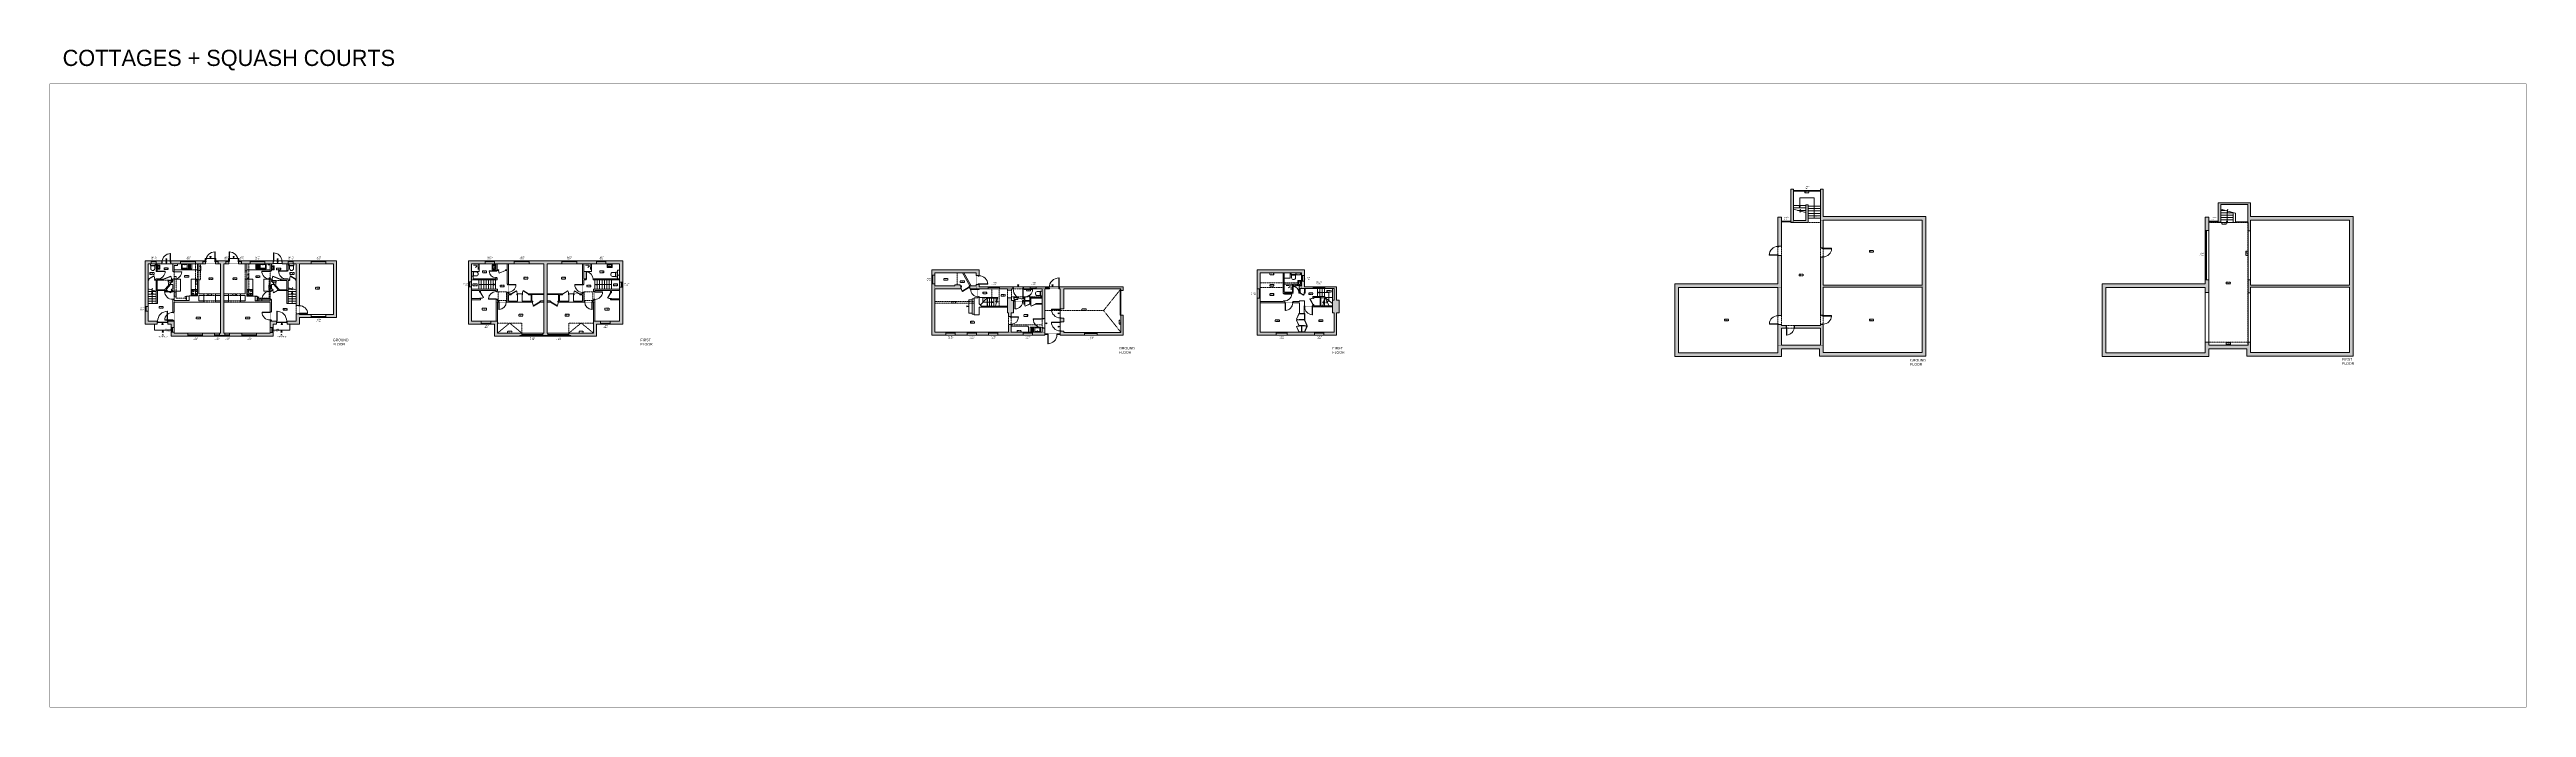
# Model space of a CAD drawing. Header units: millimetres. Extents: x 62976 to 1097852, y -110926 to 167100.
# Drawn here: x 778879 to 1022441, y 102432 to 167100 of the extents above; entities that cross this region are included whole.
import ezdxf

# ---------------------------------------------------------------- set-up
doc = ezdxf.new("R2010")
doc.units = ezdxf.units.MM
doc.linetypes.add('HIDDENX2', pattern=[0.75, 0.5, -0.25])
for name, color, linetype, lineweight in [('BLOCKS', 8, 'Continuous', 15), ('Ceiling', 45, 'HIDDENX2', 15), ('Ceiling tag', 1, 'Continuous', 15), ('GIA', 84, 'Continuous', 15), ('NIA', 30, 'Continuous', 15), ('Partitions', 155, 'Continuous', 15), ('principalplans', 7, 'Continuous', 15), ('Stairs', 8, 'Continuous', 15), ('WALLS', 7, 'Continuous', 15), ('Window', 8, 'Continuous', 15)]:
    doc.layers.add(name, color=color, linetype=linetype, lineweight=lineweight)
doc.layers.add('Whatch', color=7, linetype='Continuous', lineweight=15, true_color=0xa8a8a8)
doc.styles.add('Century Gothic', font='GOTHIC.TTF')

# ---------------------------------------------------------------- blocks, each defined once
blk = doc.blocks.new('66')
at = {"layer": 'BLOCKS'}
for p, q in [((845088, 57379), (845088, 57454)), ((845118, 57454), (845088, 57454)), ((845138, 57379), (845088, 57379)), ((845118, 58354), (845118, 57454)), ((845118, 58354), (845153, 58354)), ((845118, 57454), (845118, 58354)), ((845153, 57454), (845118, 57454)), ((845118, 57413), (845118, 57454)), ((845138, 57413), (845118, 57413)), ((845138, 57379), (845138, 57413)), ((845153, 57454), (845153, 58354)), ((845998, 57413), (846018, 57413)), ((845998, 57379), (845998, 57413)), ((845998, 57379), (846048, 57379)), ((846018, 57413), (846018, 57454)), ((846018, 57454), (846048, 57454)), ((846048, 57379), (846048, 57454))]:
    blk.add_line(p, q, dxfattribs=at)
blk.add_arc((845118, 57454), 900, 0, 90, dxfattribs=at)
blk = doc.blocks.new('door')
at = {"layer": 'BLOCKS'}
for p, q in [((0, 450), (0, -450)), ((0, 450), (34, 450)), ((0, -450), (0, 450)), ((34, -450), (34, 450)), ((-30, -550), (-30, -450)), ((0, -450), (-30, -450)), ((20, -550), (-30, -550)), ((34, -450), (0, -450)), ((0, -491), (0, -450)), ((20, -491), (0, -491)), ((20, -550), (20, -491)), ((880, -491), (900, -491)), ((880, -550), (880, -491)), ((880, -550), (930, -550)), ((900, -491), (900, -450)), ((900, -450), (930, -450)), ((930, -550), (930, -450))]:
    blk.add_line(p, q, dxfattribs=at)
blk.add_arc((0, -450), 900, 0, 90, dxfattribs=at)
blk = doc.blocks.new('DOOR 900')
at = {"layer": 'Whatch'}
blk.add_blockref('door', (-825, 91), dxfattribs=at)
blk = doc.blocks.new('DOOR 840')
at = {"layer": 'BLOCKS'}
for p, q in [((-582, 249), (-582, -591)), ((-582, -591), (-582, 249)), ((-548, 249), (-582, 249)), ((-548, -591), (-548, 248)), ((-612, -691), (-612, -591)), ((-582, -591), (-612, -591)), ((-562, -691), (-612, -691)), ((-548, -591), (-582, -591)), ((-582, -632), (-582, -591)), ((-562, -632), (-582, -632)), ((-562, -691), (-562, -632)), ((208, -632), (228, -632)), ((208, -691), (208, -632)), ((208, -691), (258, -691)), ((228, -632), (228, -591)), ((228, -591), (258, -591)), ((258, -691), (258, -591))]:
    blk.add_line(p, q, dxfattribs=at)
blk.add_arc((-586, -565), 814, 358.15749, 89.75925, dxfattribs=at)
blk = doc.blocks.new('61')
at = {"layer": 'BLOCKS'}
for p, q in [((842754, 52916), (843041, 53053)), ((842759, 52907), (842754, 52916)), ((842759, 52907), (843045, 53044)), ((843041, 53053), (843045, 53044))]:
    blk.add_line(p, q, dxfattribs=at)
blk.add_arc((843045, 53044), 318, 180, 205.49931, dxfattribs=at)
blk = doc.blocks.new('sink kitchenette')
at = {"layer": 'BLOCKS'}
for p, q in [((38392, 131337), (39402, 131337)), ((38392, 130837), (38392, 131337)), ((39402, 130837), (38392, 130837)), ((38467, 131262), (38752, 131262)), ((38467, 131177), (38752, 131177)), ((38467, 131087), (38752, 131087)), ((38467, 130997), (38752, 130997)), ((38752, 130912), (38467, 130912)), ((39327, 131262), (38827, 131262)), ((38827, 131262), (38827, 130912)), ((38827, 130912), (39069, 130912)), ((39069, 130890), (39069, 130967)), ((39084, 130967), (39069, 130967)), ((39069, 130890), (39084, 130890)), ((39084, 130890), (39084, 130967)), ((39084, 130912), (39327, 130912)), ((39327, 130912), (39327, 131262)), ((39402, 131337), (39402, 130837))]:
    blk.add_line(p, q, dxfattribs=at)
blk = doc.blocks.new('hob')
at = {"layer": 'BLOCKS'}
for p, q in [((35324, 134030), (35324, 133430)), ((35869, 134030), (35324, 134030)), ((35869, 133965), (35324, 133965)), ((35869, 133430), (35869, 134030)), ((35324, 133430), (35869, 133430)), ((35429, 133834), (35409, 133834)), ((35478, 133884), (35478, 133904)), ((35478, 133785), (35478, 133765)), ((35527, 133834), (35547, 133834)), ((35658, 133575), (35638, 133575)), ((35698, 133832), (35678, 133832)), ((35733, 133867), (35733, 133887)), ((35733, 133796), (35733, 133776)), ((35733, 133651), (35733, 133671)), ((35733, 133500), (35733, 133480)), ((35769, 133832), (35789, 133832)), ((35809, 133575), (35829, 133575))]:
    blk.add_line(p, q, dxfattribs=at)
for centre, radius in [((35478, 133576), 104), ((35478, 133835), 49.1), ((35733, 133575), 75.5), ((35733, 133832), 35.5)]:
    blk.add_circle(centre, radius, dxfattribs=at)
blk = doc.blocks.new('sink wc')
at = {"layer": 'BLOCKS'}
for p, q in [((36043, 129595), (36543, 129595)), ((36043, 129245), (36043, 129595)), ((36543, 129245), (36043, 129245)), ((36123, 129495), (36285, 129495)), ((36123, 129325), (36123, 129495)), ((36463, 129325), (36123, 129325)), ((36285, 129525), (36285, 129448)), ((36285, 129525), (36300, 129525)), ((36300, 129448), (36285, 129448)), ((36300, 129525), (36300, 129448)), ((36300, 129495), (36463, 129495)), ((36463, 129495), (36463, 129325)), ((36543, 129595), (36543, 129245))]:
    blk.add_line(p, q, dxfattribs=at)
blk = doc.blocks.new('67')
at = {"layer": 'BLOCKS'}
for p, q in [((851046, 55586), (851046, 55686)), ((851076, 55686), (851046, 55686)), ((851096, 55586), (851046, 55586)), ((851076, 55645), (851076, 55686)), ((851096, 55645), (851076, 55645)), ((851096, 55586), (851096, 55645)), ((851158, 55991), (851141, 55961)), ((851669, 55656), (851141, 55961)), ((851158, 55991), (851686, 55686)), ((851666, 55645), (851686, 55645)), ((851666, 55586), (851666, 55645)), ((851666, 55586), (851716, 55586)), ((851669, 55656), (851686, 55686)), ((851686, 55645), (851686, 55686)), ((851686, 55686), (851716, 55686)), ((851716, 55586), (851716, 55686))]:
    blk.add_line(p, q, dxfattribs=at)
blk.add_arc((851686, 55686), 610, 149.96333, 180, dxfattribs=at)
blk = doc.blocks.new('wc')
at = {"layer": 'BLOCKS'}
for p, q in [((36874, 129352), (36874, 129084)), ((37274, 129084), (37274, 129352)), ((37299, 129044), (36849, 129044)), ((36849, 129044), (36849, 128881)), ((36849, 128881), (37299, 128881)), ((36874, 129084), (36899, 129084)), ((36899, 129044), (36899, 129084)), ((36899, 129084), (37249, 129084)), ((37249, 129084), (37249, 129044)), ((37274, 129084), (37249, 129084)), ((37299, 128881), (37299, 129044))]:
    blk.add_line(p, q, dxfattribs=at)
blk.add_arc((37074, 129339), 200, 3.80419, 176.19581, dxfattribs=at)
blk = doc.blocks.new('68')
at = {"layer": 'BLOCKS'}
for p, q in [((849339, 55567), (849339, 55668)), ((849370, 55668), (849339, 55668)), ((849390, 55567), (849339, 55567)), ((849370, 55626), (849370, 55668)), ((849390, 55626), (849370, 55626)), ((849390, 55567), (849390, 55626)), ((849417, 55945), (849430, 55977)), ((850170, 55636), (849417, 55945)), ((849430, 55977), (850183, 55668)), ((850183, 55668), (849430, 55977)), ((850163, 55626), (850183, 55626)), ((850163, 55567), (850163, 55626)), ((850163, 55567), (850213, 55567)), ((850170, 55636), (850183, 55668)), ((850183, 55626), (850183, 55668)), ((850183, 55668), (850213, 55668)), ((850213, 55567), (850213, 55668))]:
    blk.add_line(p, q, dxfattribs=at)
blk.add_arc((850183, 55668), 814, 157.69084, 180, dxfattribs=at)
blk = doc.blocks.new('DOOR 760')
at = {"layer": 'BLOCKS'}
for p, q in [((-712, -265), (-747, -265)), ((-747, -265), (-747, -365)), ((-747, -365), (-697, -365)), ((-712, -265), (-712, -305)), ((-712, -305), (-697, -305)), ((-697, -305), (-697, -365)), ((33, -305), (33, -365)), ((48, -305), (33, -305)), ((33, -365), (83, -365)), ((83, -265), (48, -265)), ((48, -305), (48, -265)), ((83, -365), (83, -265))]:
    blk.add_line(p, q, dxfattribs=at)
blk.add_lwpolyline([(-677, -265), (-677, 495), (-712, 495), (-712, -265)], close=True, dxfattribs=at)
blk.add_arc((-714, -266), 761, 0.04394, 87.25575, dxfattribs=at)
blk = doc.blocks.new('shower')
for p, q in [((114517, 100644), (114517, 100344)), ((114617, 100698), (114778, 100540)), ((115004, 100785), (114668, 100785))]:
    blk.add_line(p, q)
blk.add_lwpolyline([(115195, 100120), (114395, 100120), (114395, 100920), (115195, 100920)], close=True)
blk.add_circle((114532, 100783), 21.5)
blk = doc.blocks.new('69')
at = {"layer": 'BLOCKS'}
for p, q in [((876095, 53847), (876393, 54362)), ((876422, 54346), (876124, 53830)), ((876480, 54392), (876393, 54392)), ((876393, 54362), (876393, 54392)), ((876422, 54346), (876393, 54362)), ((876433, 54362), (876393, 54362)), ((876433, 54343), (876433, 54362)), ((876480, 54343), (876433, 54343)), ((876480, 54343), (876480, 54392)), ((876095, 53847), (876124, 53830)), ((876433, 53767), (876393, 53767)), ((876393, 53767), (876393, 53738)), ((876480, 53738), (876393, 53738)), ((876433, 53786), (876433, 53767)), ((876480, 53786), (876433, 53786)), ((876480, 53786), (876480, 53738))]:
    blk.add_line(p, q, dxfattribs=at)
blk.add_arc((876393, 54362), 595, 239.96333, 270, dxfattribs=at)
blk = doc.blocks.new('70')
at = {"layer": 'BLOCKS'}
for p, q in [((976617, 38303), (976840, 38806)), ((976633, 38296), (976617, 38303)), ((976856, 38799), (976633, 38296)), ((976840, 38806), (976856, 38799))]:
    blk.add_line(p, q, dxfattribs=at)
blk.add_arc((976633, 38296), 550, 66.10659, 90, dxfattribs=at)
blk = doc.blocks.new('DOOR 710')
at = {"layer": 'BLOCKS'}
for p, q in [((-672, 483), (-672, -227)), ((-672, 483), (-637, 483)), ((-637, -227), (-637, 483)), ((-702, -327), (-702, -227)), ((-672, -227), (-702, -227)), ((-652, -327), (-702, -327)), ((-637, -227), (-672, -227)), ((-672, -268), (-672, -227)), ((-652, -268), (-672, -268)), ((-652, -327), (-652, -268)), ((18, -268), (38, -268)), ((18, -327), (18, -268)), ((18, -327), (68, -327)), ((38, -268), (38, -227)), ((38, -227), (68, -227)), ((68, -327), (68, -227))]:
    blk.add_line(p, q, dxfattribs=at)
blk.add_arc((-675, -231), 713, 0.27792, 89.72208, dxfattribs=at)
blk = doc.blocks.new('72')
at = {"layer": 'BLOCKS'}
for p, q in [((978459, 54961), (978459, 54881)), ((978459, 54961), (978509, 54961)), ((978494, 54881), (978459, 54881)), ((978494, 54920), (978509, 54920)), ((978494, 54881), (978494, 54920)), ((978509, 54920), (978509, 54961)), ((979232, 54961), (979281, 54961)), ((979232, 54920), (979232, 54961)), ((979247, 54920), (979232, 54920)), ((979247, 54920), (979247, 54881)), ((979281, 54881), (979247, 54881)), ((979281, 54961), (979281, 54881))]:
    blk.add_line(p, q, dxfattribs=at)
blk.add_lwpolyline([(978529, 54881), (978529, 54128), (978494, 54128), (978494, 54881)], close=True, dxfattribs=at)
blk.add_arc((978492, 54881), 754, 272.74425, 359.95606, dxfattribs=at)
blk = doc.blocks.new('74')
at = {"layer": 'BLOCKS'}
for p, q in [((979391, 56087), (979471, 56087)), ((979391, 56087), (979391, 56037)), ((979431, 56037), (979391, 56037)), ((979431, 56052), (979431, 56037)), ((979471, 56052), (979431, 56052)), ((979471, 56052), (979471, 56087)), ((979391, 55311), (979391, 55262)), ((979431, 55311), (979391, 55311)), ((979391, 55262), (979471, 55262)), ((979431, 55296), (979431, 55311)), ((979431, 55296), (979471, 55296)), ((979471, 55262), (979471, 55296))]:
    blk.add_line(p, q, dxfattribs=at)
blk.add_lwpolyline([(979471, 56017), (980227, 56017), (980227, 56052), (979471, 56052)], close=True, dxfattribs=at)
blk.add_arc((979471, 56053), 757, 270.04394, 357.25575, dxfattribs=at)

msp = doc.modelspace()

# ---------------------------------------------------------------- hatches: boundary and pattern name
at = {"layer": 'Stairs'}
for points in [[(950975, 151531), (951032, 151724), (950916, 151724)], [(993002, 150044), (993058, 150237), (992943, 150237)], [(790365, 146327), (790308, 146520), (790424, 146520)], [(790365, 146037), (790308, 146230), (790424, 146230)], [(794708, 146567), (794765, 146760), (794649, 146760)], [(796982, 146567), (796925, 146760), (797041, 146760)], [(801311, 146327), (801254, 146520), (801370, 146520)], [(801311, 146080), (801254, 146273), (801370, 146273)], [(822748, 144010), (822555, 143953), (822555, 144069)], [(832499, 143995), (832691, 143938), (832691, 144054)], [(874069, 143980), (874185, 143980), (874126, 143788)], [(877440, 143980), (877556, 143980), (877497, 143788)], [(788969, 143303), (788912, 143110), (789028, 143110)], [(802739, 143303), (802682, 143110), (802798, 143110)], [(869284, 141855), (869092, 141912), (869092, 141796)], [(871741, 142279), (871549, 142335), (871549, 142220)], [(903575, 143219), (903768, 143162), (903768, 143278)], [(789995, 140264), (789938, 140071), (790054, 140071)], [(790023, 139525), (790080, 139333), (789964, 139333)], [(801685, 139525), (801628, 139333), (801744, 139333)], [(801715, 140264), (801658, 140071), (801774, 140071)], [(876740, 140189), (876933, 140132), (876933, 140248)], [(878265, 141172), (878073, 141116), (878073, 141231)], [(878265, 139865), (878073, 139808), (878073, 139924)]]:
    msp.add_hatch(color=256, dxfattribs=at).paths.add_polyline_path(points)
at = {"layer": 'Whatch', "ltscale": 2}
h = msp.add_hatch(color=256, dxfattribs=at)
h.dxf.hatch_style = 1
h.paths.add_polyline_path([(949182, 146856), (948822, 146856), (948822, 144062), (938701, 144062), (938701, 136931), (949182, 136931), (949182, 137679), (952916, 137679), (952916, 136966), (963381, 136966), (963381, 150697), (953276, 150697), (953276, 153390), (953009, 153390), (953009, 153240), (953009, 150094), (953036, 150094), (953036, 147600), (953276, 147600), (953276, 150337), (963021, 150337), (963021, 143937), (953276, 143937), (953276, 146682), (953036, 146682), (953036, 140983), (953276, 140983), (953276, 143737), (963021, 143737), (963021, 137326), (953276, 137326), (953276, 140074), (953036, 140074), (953036, 139960), (950475, 139960), (950475, 139715), (953036, 139715), (953036, 138039), (949182, 138039), (949182, 139715), (949633, 139715), (949633, 139960), (949182, 139960), (949182, 140068), (948822, 140068), (948822, 137291), (939061, 137291), (939061, 143702), (948822, 143702), (948822, 140973), (949182, 140973)])
h.paths.add_polyline_path([(949182, 150220), (949182, 150620), (948822, 150620), (948822, 147772), (948934, 147772), (949182, 147772)], flags=17)
h.paths.add_polyline_path([(950369, 153240), (950369, 153390), (950102, 153390), (950102, 150220), (950102, 150094), (951797, 150094), (951797, 151829), (951581, 151829), (951581, 151087), (951581, 150310), (950369, 150310), (950369, 151405)])
h = msp.add_hatch(color=256, dxfattribs=at)
h.dxf.hatch_style = 1
h.paths.add_polyline_path([(1005408, 150697), (995303, 150697), (995303, 152027), (992129, 152027), (992129, 150220), (992129, 150094), (992396, 150094), (992396, 151877), (995036, 151877), (995036, 150094), (995063, 150094), (995063, 149287), (995303, 149287), (995303, 150337), (1005048, 150337), (1005048, 143937), (995303, 143937), (995303, 144464), (995063, 144464), (995063, 143196), (995303, 143196), (995303, 143737), (1005048, 143737), (1005048, 137326), (995303, 137326), (995303, 138331), (995063, 138331), (995063, 138039), (991209, 138039), (991209, 138347), (990849, 138347), (990849, 137291), (981088, 137291), (981088, 143702), (990849, 143702), (990849, 143212), (991209, 143212), (991209, 144464), (990849, 144464), (990849, 144062), (980728, 144062), (980728, 136931), (991209, 136931), (991209, 137679), (994943, 137679), (994943, 136966), (1005408, 136966)])
h.paths.add_polyline_path([(991209, 150220), (991209, 150620), (990849, 150620), (990849, 149301), (991209, 149301)], flags=17)
h = msp.add_hatch(color=256, dxfattribs=at)
h.dxf.hatch_style = 1
h.paths.add_polyline_path([(788874, 146327), (788288, 146327), (788288, 141858), (788578, 141858), (788578, 146037), (788874, 146037)])
h.paths.add_polyline_path([(789917, 146327), (789354, 146327), (789354, 146037), (789917, 146037)])
h.paths.add_polyline_path([(791772, 146327), (790812, 146327), (790812, 146037), (791772, 146037)])
h.paths.add_polyline_path([(793945, 146327), (793232, 146327), (793232, 146037), (793945, 146037)])
h.paths.add_polyline_path([(796219, 146327), (795471, 146327), (795471, 146037), (795679, 146037), (795679, 139233), (795586, 139233), (795586, 138998), (796106, 138998), (796106, 139233), (796009, 139233), (796009, 146037), (796219, 146037)])
h.paths.add_polyline_path([(798602, 146327), (797745, 146327), (797745, 146037), (798602, 146037)])
h.paths.add_polyline_path([(800863, 146327), (800062, 146327), (800062, 146037), (800863, 146037)])
h.paths.add_polyline_path([(802348, 146327), (801758, 146327), (801758, 146037), (802348, 146037)])
h.paths.add_polyline_path([(804592, 146327), (802828, 146327), (802828, 146037), (803130, 146037), (803130, 141941), (803460, 141941), (803460, 146037), (804592, 146037)])
h.paths.add_polyline_path([(807093, 146327), (806052, 146327), (806052, 146037), (806803, 146037), (806803, 141041), (806052, 141041), (806052, 140751), (807093, 140751)])
h.paths.add_polyline_path([(803460, 140751), (804592, 140751), (804592, 141041), (803460, 141041), (803460, 141114), (803130, 141114), (803130, 140393), (802240, 140393), (802240, 140103), (803460, 140103)])
h.paths.add_polyline_path([(801190, 140393), (800566, 140393), (800566, 139780), (800856, 139780), (800856, 140103), (801190, 140103)])
h.paths.add_polyline_path([(800856, 139300), (800566, 139300), (800566, 139233), (799233, 139233), (799233, 138943), (800856, 138943)])
h.paths.add_polyline_path([(797773, 139233), (796583, 139233), (796583, 138943), (797773, 138943)])
h.paths.add_polyline_path([(795109, 139233), (793924, 139233), (793924, 138943), (795109, 138943)])
h.paths.add_polyline_path([(792464, 139233), (791142, 139233), (791142, 139306), (790852, 139306), (790852, 138943), (792464, 138943)])
h.paths.add_polyline_path([(791142, 140393), (790520, 140393), (790520, 140103), (790852, 140103), (790852, 139786), (791142, 139786)])
h.paths.add_polyline_path([(788578, 141378), (788288, 141378), (788288, 140103), (789470, 140103), (789470, 140393), (788578, 140393)])
h = msp.add_hatch(color=256, dxfattribs=at)
h.dxf.hatch_style = 1
h.paths.add_polyline_path([(821727, 146327), (820082, 146327), (820082, 144261), (820372, 144261), (820372, 146037), (821727, 146037)])
h.paths.add_polyline_path([(824582, 146327), (822647, 146327), (822647, 146037), (824582, 146037)])
h.paths.add_polyline_path([(829258, 146327), (826042, 146327), (826042, 146037), (827473, 146037), (827473, 139233), (827377, 139233), (827377, 138988), (827887, 138988), (827887, 139233), (827803, 139233), (827803, 146037), (829258, 146037)])
h.paths.add_polyline_path([(832650, 146327), (830718, 146327), (830718, 146037), (832650, 146037)])
h.paths.add_polyline_path([(835254, 146327), (833570, 146327), (833570, 146037), (834924, 146037), (834924, 144229), (835254, 144229)])
h.paths.add_polyline_path([(835254, 143749), (834924, 143749), (834924, 140393), (834015, 140393), (834015, 140103), (835254, 140103)])
h.paths.add_polyline_path([(833055, 140393), (832360, 140393), (832360, 139233), (829952, 139233), (829952, 138988), (830152, 138988), (830152, 138943), (832650, 138943), (832650, 140103), (833055, 140103)])
h.paths.add_polyline_path([(825312, 139233), (822936, 139233), (822936, 140393), (822284, 140393), (822284, 140103), (822646, 140103), (822646, 138943), (825112, 138943), (825112, 138988), (825312, 138988)])
h.paths.add_polyline_path([(821324, 140393), (820372, 140393), (820372, 143781), (820082, 143781), (820082, 140103), (821324, 140103)])
h = msp.add_hatch(color=256, dxfattribs=at)
h.dxf.hatch_style = 1
h.paths.add_polyline_path([(870293, 145440), (865639, 145440), (865639, 144926), (865939, 144926), (865939, 145140), (869993, 145140), (869993, 144890), (870293, 144890)])
h.paths.add_polyline_path([(868489, 143868), (868414, 143868), (868414, 143989), (867904, 143989), (867904, 143868), (865939, 143868), (865939, 144080), (865639, 144080), (865639, 139014), (867015, 139014), (867015, 139314), (865939, 139314), (865939, 143568), (868489, 143568)])
h.paths.add_polyline_path([(871169, 143788), (870293, 143788), (870293, 144020), (869993, 144020), (869993, 143868), (869383, 143868), (869383, 143568), (871169, 143568)])
h.paths.add_polyline_path([(873603, 143788), (872277, 143788), (872277, 143568), (873073, 143568), (873073, 143451), (873463, 143451), (873463, 143568), (873603, 143568)])
h.paths.add_polyline_path([(875304, 143788), (874648, 143788), (874648, 143568), (875304, 143568)])
h.paths.add_polyline_path([(876806, 143788), (875896, 143788), (875896, 143568), (876480, 143568), (876480, 140658), (876578, 140658), (876740, 140658), (876740, 143568), (876806, 143568)])
h.paths.add_polyline_path([(878615, 143586), (884237, 143586), (884237, 143413), (884467, 143413), (884467, 143788), (878188, 143788), (878188, 143568), (878245, 143568), (878245, 141617), (878615, 141617)])
h.paths.add_polyline_path([(884467, 141005), (884237, 141005), (884237, 139296), (881896, 139296), (881896, 139014), (884467, 139014)])
h.paths.add_polyline_path([(880642, 139296), (878615, 139296), (878615, 139420), (878245, 139420), (878245, 139014), (880642, 139014)])
h.paths.add_polyline_path([(878615, 140694), (878245, 140694), (878245, 140343), (878615, 140343)])
h.paths.add_polyline_path([(876740, 139721), (876480, 139721), (876480, 139314), (875536, 139314), (875536, 139014), (876740, 139014)])
h.paths.add_polyline_path([(874611, 139314), (873447, 139314), (873447, 140071), (873187, 140071), (873187, 139314), (872131, 139314), (872131, 139014), (874611, 139014)])
h.paths.add_polyline_path([(873682, 142442), (873463, 142442), (873463, 142708), (873073, 142708), (873073, 141228), (873187, 141228), (873187, 140846), (873447, 140846), (873447, 141216), (873682, 141216)])
h.paths.add_polyline_path([(871206, 139314), (870031, 139314), (870031, 139014), (871206, 139014)])
h.paths.add_polyline_path([(869106, 139314), (867940, 139314), (867940, 139014), (869106, 139014)])
h = msp.add_hatch(color=256, dxfattribs=at)
h.dxf.hatch_style = 1
h.paths.add_polyline_path([(905679, 142460), (905444, 142460), (905444, 143788), (904266, 143788), (904266, 143608), (905184, 143608), (905184, 142460), (905052, 142460), (905052, 141236), (905184, 141236), (905184, 139314), (904177, 139314), (904177, 139014), (905444, 139014), (905444, 141216), (905679, 141216)])
h.paths.add_polyline_path([(900582, 139314), (900582, 139284), (900582, 139014), (903252, 139014), (903252, 139314)])
h.paths.add_polyline_path([(897936, 139314), (897936, 142668), (897906, 142668), (897636, 142668), (897636, 139014), (899504, 139014), (899504, 139314)])
h.paths.add_polyline_path([(897636, 143566), (897936, 143566), (897936, 145140), (901990, 145140), (901990, 144902), (902290, 144902), (902290, 145440), (897636, 145440)])
h.paths.add_polyline_path([(901990, 143860), (901758, 143860), (901758, 143608), (903143, 143608), (903143, 143788), (902290, 143788), (902290, 144337), (901990, 144337)])

# ---------------------------------------------------------------- linework, layer by layer
at = {"layer": 'BLOCKS', "ltscale": 2}
for p, q in [((995063, 144464), (995063, 149287)), ((995303, 149287), (995303, 144464)), ((791142, 144520), (791742, 144520)), ((791742, 143349), (791742, 144520)), ((792818, 144543), (792818, 142889)), ((793418, 144543), (792818, 144543)), ((798277, 145437), (800566, 145437)), ((798277, 144532), (798877, 144532)), ((798877, 144532), (798877, 142869)), ((800566, 144519), (799966, 144519)), ((799966, 144519), (799966, 143354)), ((834924, 145409), (834724, 145409)), ((834724, 144937), (834724, 145409)), ((900290, 144641), (900859, 144641)), ((900859, 144641), (900859, 145140)), ((791142, 143349), (791742, 143349)), ((794040, 142940), (794040, 142400)), ((795213, 142940), (795213, 142400)), ((796475, 142940), (796475, 142400)), ((797655, 142940), (797655, 142400)), ((800566, 143354), (799966, 143354)), ((869784, 142603), (869604, 142603)), ((869604, 142603), (869604, 141105)), ((884237, 143413), (884167, 143413)), ((884167, 143413), (884167, 141005)), ((884237, 143413), (884237, 141005)), ((905052, 142460), (905052, 143608)), ((990849, 138347), (990849, 143212)), ((991209, 143212), (991209, 138347)), ((995063, 143196), (995063, 138331)), ((995303, 138331), (995303, 143196)), ((869784, 141105), (869604, 141105)), ((873447, 139914), (875061, 139914)), ((875146, 139814), (875061, 139914)), ((875146, 139314), (875146, 139814)), ((884237, 141005), (884167, 141005))]:
    msp.add_line(p, q, dxfattribs=at)
at = {"layer": 'Ceiling', "ltscale": 2}
for p, q in [((951797, 150094), (953009, 150094)), ((992129, 150094), (991209, 150094)), ((992396, 150094), (993608, 150094)), ((993824, 150094), (995036, 150094)), ((995036, 150094), (995036, 138039)), ((948822, 147772), (948822, 146856)), ((949182, 147772), (949182, 146856)), ((953036, 147600), (953036, 146682)), ((953276, 147523), (953276, 146721)), ((790025, 144416), (790896, 144416)), ((790589, 143924), (790589, 144416)), ((791142, 144547), (791142, 145234)), ((791142, 144798), (791329, 144798)), ((791329, 142647), (791329, 144798)), ((793231, 146037), (793231, 143083)), ((793418, 145360), (793418, 144543)), ((793574, 145360), (793574, 144543)), ((793574, 144478), (793724, 144478)), ((793724, 144478), (793724, 146037)), ((798121, 145349), (798121, 144532)), ((798277, 145349), (798277, 144532)), ((798469, 146037), (798469, 143064)), ((800465, 144666), (800465, 142672)), ((800566, 144666), (800465, 144666)), ((800566, 144548), (800566, 145299)), ((800753, 144409), (801627, 144409)), ((801119, 144409), (801119, 143896)), ((868144, 145140), (868144, 143989)), ((900200, 144164), (897936, 144164)), ((900200, 143727), (897936, 143727)), ((901990, 144164), (900290, 144164)), ((791142, 142529), (791142, 143349)), ((792342, 142647), (791329, 142647)), ((792342, 142833), (792342, 142452)), ((793231, 143303), (793418, 143303)), ((793231, 143083), (793418, 143083)), ((794040, 143076), (795213, 143076)), ((794040, 142940), (795213, 142940)), ((794040, 142400), (795213, 142400)), ((794040, 142264), (795213, 142264)), ((796475, 143076), (797655, 143076)), ((796475, 142940), (797655, 142940)), ((796475, 142400), (797655, 142400)), ((796475, 142264), (797655, 142264)), ((798277, 143284), (798469, 143284)), ((798277, 143064), (798469, 143064)), ((799283, 142809), (799283, 142428)), ((799283, 142672), (800566, 142672)), ((800566, 142593), (800566, 143326)), ((803130, 141941), (803130, 141114)), ((822987, 143280), (822987, 142443)), ((822987, 143280), (823824, 143280)), ((822987, 142443), (823824, 142443)), ((823824, 142443), (823824, 143280)), ((831463, 143280), (831463, 142443)), ((831463, 143280), (832300, 143280)), ((831463, 142443), (832300, 142443)), ((832300, 142443), (832300, 143280)), ((869784, 142343), (865939, 142343)), ((865939, 142179), (869784, 142179)), ((871122, 142669), (871122, 141889)), ((871522, 143568), (871522, 142713)), ((872258, 143568), (872258, 141889)), ((873073, 143451), (873073, 142708)), ((873463, 143451), (873463, 142708)), ((873463, 142808), (876480, 142808)), ((873636, 143568), (874578, 143568)), ((882527, 141441), (876740, 141441)), ((884237, 143586), (882527, 141441)), ((882527, 141441), (884237, 139296)), ((825312, 140218), (822936, 140218)), ((824124, 140218), (822936, 139233)), ((824124, 140218), (825312, 139233)), ((825312, 139233), (825312, 140218)), ((829952, 140218), (832360, 140218)), ((829952, 139233), (829952, 140218)), ((831156, 140218), (829952, 139233)), ((831156, 140218), (832360, 139233)), ((873187, 140846), (873187, 140071)), ((873447, 140781), (873447, 140101)), ((876480, 140045), (873447, 140045)), ((876480, 139750), (876480, 140595)), ((948822, 140935), (948822, 140145)), ((949182, 140973), (949182, 140068)), ((949633, 139960), (950475, 139960)), ((953036, 140983), (953036, 140074)), ((953276, 140907), (953276, 140113)), ((991209, 138347), (995036, 138347))]:
    msp.add_line(p, q, dxfattribs=at)
at = {"layer": 'Ceiling', "color": 9, "ltscale": 2}
msp.add_line((949633, 139715), (950475, 139715), dxfattribs=at)
at = {"layer": 'Ceiling'}
for points in [[(951489, 153190), (951891, 153190), (951891, 153016), (951489, 153016)], [(992494, 150094), (992896, 150094), (992896, 149920), (992494, 149920)], [(957836, 147345), (958237, 147345), (958237, 147170), (957836, 147170)], [(995036, 147272), (995036, 146871), (994861, 146871), (994861, 147272)], [(788751, 145173), (789153, 145173), (789153, 144999), (788751, 144999)], [(790139, 145639), (790541, 145639), (790541, 145464), (790139, 145464)], [(790555, 144405), (790956, 144405), (790956, 144231), (790555, 144231)], [(792162, 144888), (792564, 144888), (792564, 144713), (792162, 144713)], [(793236, 144038), (793236, 144440), (793410, 144440), (793410, 144038)], [(793567, 145398), (793567, 145800), (793742, 145800), (793742, 145398)], [(794540, 144667), (794941, 144667), (794941, 144492), (794540, 144492)], [(796898, 144667), (797300, 144667), (797300, 144492), (796898, 144492)], [(798286, 144630), (798286, 145032), (798461, 145032), (798461, 144630)], [(799155, 144865), (799557, 144865), (799557, 144690), (799155, 144690)], [(800429, 143529), (800429, 143931), (800604, 143931), (800604, 143529)], [(800764, 144405), (801166, 144405), (801166, 144231), (800764, 144231)], [(801213, 145610), (801615, 145610), (801615, 145435), (801213, 145435)], [(802517, 145173), (802919, 145173), (802919, 144999), (802517, 144999)], [(805029, 143732), (805430, 143732), (805430, 143558), (805029, 143558)], [(820514, 144064), (820916, 144064), (820916, 143890), (820514, 143890)], [(821445, 145337), (821847, 145337), (821847, 145163), (821445, 145163)], [(823181, 143953), (823583, 143953), (823583, 143778), (823181, 143778)], [(825519, 144712), (825920, 144712), (825920, 144538), (825519, 144538)], [(829224, 144712), (829625, 144712), (829625, 144538), (829224, 144538)], [(831716, 143953), (832117, 143953), (832117, 143778), (831716, 143778)], [(832991, 145337), (833392, 145337), (833392, 145163), (832991, 145163)], [(834321, 144064), (834723, 144064), (834723, 143890), (834321, 143890)], [(866824, 144596), (867225, 144596), (867225, 144421), (866824, 144421)], [(868439, 144374), (868841, 144374), (868841, 144200), (868439, 144200)], [(898870, 145140), (899271, 145140), (899271, 144965), (898870, 144965)], [(898870, 144015), (899271, 144015), (899271, 143841), (898870, 143841)], [(901174, 144049), (901576, 144049), (901576, 143874), (901174, 143874)], [(901472, 145140), (901874, 145140), (901874, 144965), (901472, 144965)], [(950909, 145028), (951310, 145028), (951310, 144853), (950909, 144853)], [(992925, 144245), (993327, 144245), (993327, 144070), (992925, 144070)], [(789663, 141842), (790065, 141842), (790065, 141667), (789663, 141667)], [(791149, 142780), (791149, 143182), (791324, 143182), (791324, 142780)], [(794436, 143098), (794837, 143098), (794837, 142923), (794436, 142923)], [(796874, 143098), (797276, 143098), (797276, 142923), (796874, 142923)], [(799364, 142580), (799766, 142580), (799766, 142405), (799364, 142405)], [(801849, 141658), (802251, 141658), (802251, 141483), (801849, 141483)], [(821434, 141664), (821836, 141664), (821836, 141489), (821434, 141489)], [(833495, 141664), (833897, 141664), (833897, 141489), (833495, 141489)], [(867595, 142348), (867997, 142348), (867997, 142174), (867595, 142174)], [(870640, 143253), (871042, 143253), (871042, 143078), (870640, 143078)], [(872462, 143017), (872863, 143017), (872863, 142843), (872462, 142843)], [(873702, 142717), (874104, 142717), (874104, 142542), (873702, 142542)], [(874932, 143568), (875334, 143568), (875334, 143393), (874932, 143393)], [(880397, 141615), (880799, 141615), (880799, 141441), (880397, 141441)], [(898870, 143112), (899271, 143112), (899271, 142937), (898870, 142937)], [(902708, 143192), (903110, 143192), (903110, 143017), (902708, 143017)], [(904493, 143429), (904894, 143429), (904894, 143254), (904493, 143254)], [(793308, 140798), (793710, 140798), (793710, 140624), (793308, 140624)], [(798165, 140798), (798566, 140798), (798566, 140624), (798165, 140624)], [(823923, 139408), (824324, 139408), (824324, 139233), (823923, 139233)], [(825018, 141075), (825419, 141075), (825419, 140901), (825018, 140901)], [(829572, 141075), (829973, 141075), (829973, 140901), (829572, 140901)], [(830955, 139408), (831356, 139408), (831356, 139233), (830955, 139233)], [(869426, 140392), (869828, 140392), (869828, 140218), (869426, 140218)], [(874017, 139488), (874418, 139488), (874418, 139314), (874017, 139314)], [(874681, 141043), (875082, 141043), (875082, 140869), (874681, 140869)], [(884237, 140496), (884237, 140094), (884063, 140094), (884063, 140496)], [(899409, 140528), (899811, 140528), (899811, 140353), (899409, 140353)], [(903681, 140528), (904083, 140528), (904083, 140353), (903681, 140353)], [(943571, 140602), (943973, 140602), (943973, 140427), (943571, 140427)], [(957836, 140602), (958237, 140602), (958237, 140427), (957836, 140427)], [(992925, 138286), (993327, 138286), (993327, 138112), (992925, 138112)]]:
    msp.add_lwpolyline(points, close=True, dxfattribs=at)
at = {"layer": 'GIA', "ltscale": 2, "const_width": 30}
for points in [[(950369, 150170), (950369, 153190), (953009, 153190), (953009, 150337), (963021, 150337), (963021, 137326), (953276, 137326), (953276, 138039), (948822, 138039), (948822, 137291), (939061, 137291), (939061, 143702), (949182, 143702), (949182, 150170)], [(992396, 150170), (991209, 150170), (991209, 138039), (995063, 138039), (995063, 150094), (995036, 150094), (995036, 151877), (992396, 151877)], [(788578, 146037), (795679, 146037), (795679, 139233), (791142, 139233), (791142, 140393), (788578, 140393)], [(796009, 146037), (806803, 146037), (806803, 141041), (803130, 141041), (803130, 140393), (800566, 140393), (800566, 139233), (796009, 139233)], [(820372, 146037), (827473, 146037), (827473, 139233), (822936, 139233), (822936, 140393), (820372, 140393)], [(827803, 146037), (834924, 146037), (834924, 140393), (832360, 140393), (832360, 139233), (827803, 139233)], [(878245, 143568), (878245, 139150), (876740, 139150), (876740, 139314), (865939, 139314), (865939, 145140), (869993, 145140), (869993, 143568)], [(897936, 145140), (901990, 145140), (901990, 143608), (905184, 143608), (905184, 139314), (897936, 139314)]]:
    msp.add_lwpolyline(points, close=True, dxfattribs=at)
at = {"layer": 'NIA', "ltscale": 2, "const_width": 30}
for points in [[(953036, 147600), (953036, 150094), (953009, 150094), (953009, 150530), (951797, 150530), (951797, 150094), (950102, 150094), (950102, 150170), (949182, 150170), (949182, 140973), (948822, 140973), (948822, 143702), (939061, 143702), (939061, 137291), (948822, 137291), (948822, 140068), (949182, 140068), (949182, 139960), (949633, 139960), (949633, 139715), (949182, 139715), (949182, 138039), (953036, 138039), (953036, 139715), (950475, 139715), (950475, 139960), (953036, 139960), (953036, 140074), (953276, 140074), (953276, 137326), (963021, 137326), (963021, 143737), (953276, 143737), (953276, 140983), (953036, 140983), (953036, 146682), (953276, 146682), (953276, 143937), (963021, 143937), (963021, 150337), (953276, 150337), (953276, 147600)], [(991209, 150170), (992129, 150170), (992129, 150094), (995063, 150094), (995063, 138039), (991209, 138039)], [(791142, 139233), (791142, 145860), (791457, 145860), (791457, 146037), (795679, 146037), (795679, 139233)], [(803460, 146037), (803460, 141041), (806803, 141041), (806803, 146037)], [(820372, 143431), (822782, 143431), (822782, 142259), (824000, 142259), (824000, 146037), (827473, 146037), (827473, 139233), (822936, 139233), (822936, 140393), (820372, 140393)], [(831291, 146037), (831291, 143094), (830406, 143094), (830406, 142259), (832514, 142259), (832514, 143414), (834924, 143414), (834924, 140393), (832360, 140393), (832360, 139233), (827803, 139233), (827803, 146037)], [(873187, 139314), (873187, 140071), (873447, 140071), (873447, 139314), (876480, 139314), (876480, 142675), (875358, 142675), (875358, 142362), (873682, 142362), (873682, 141216), (873447, 141216), (873447, 140846), (873187, 140846), (873187, 141228), (873073, 141228), (873073, 141769), (870288, 141769), (870288, 141008), (869784, 141008), (869784, 141105), (869604, 141105), (869604, 142603), (869784, 142603), (869784, 142703), (870154, 142703), (870154, 143568), (869383, 143568), (869383, 143868), (869993, 143868), (869993, 145140), (865939, 145140), (865939, 143868), (867904, 143868), (867904, 143989), (868414, 143989), (868414, 143868), (868489, 143868), (868489, 143568), (865939, 143568), (865939, 139314)]]:
    msp.add_lwpolyline(points, close=True, dxfattribs=at)
at = {"layer": 'NIA', "ltscale": 2}
msp.add_lwpolyline([(800566, 140393, 30, 30, 0), (800566, 139233, 30, 30, 0), (796009, 139233, 30, 30, 0), (796009, 146037, 30, 30, 0), (800389, 146037, 30, 30, 0), (800389, 145937, 30, 30, 0), (800566, 145937, 30, 30, 0)], format="xyseb", close=True, dxfattribs=at)
at = {"layer": 'NIA', "ltscale": 2, "const_width": 30}
msp.add_lwpolyline([(905184, 141236), (905184, 139314), (897936, 139314), (897936, 145140), (900200, 145140), (900200, 142206), (901781, 142206), (901781, 141148), (902266, 141148), (902266, 141798), (905052, 141798), (905052, 141236), (905184, 141236)], dxfattribs=at)
at = {"layer": 'Partitions', "ltscale": 2}
for p, q in [((789354, 144545), (789248, 144545)), ((789248, 144545), (789248, 144444)), ((789354, 146037), (789354, 145345)), ((789455, 145345), (789354, 145345)), ((789354, 144545), (789354, 144520)), ((789354, 144520), (790025, 144520)), ((789455, 146037), (789455, 145345)), ((789455, 144416), (789455, 143472)), ((789455, 144416), (790025, 144416)), ((790025, 144416), (790025, 144520)), ((790171, 143472), (790989, 144356)), ((790379, 143557), (790780, 143991)), ((790989, 143991), (790780, 143991)), ((790896, 144520), (790989, 144520)), ((790896, 144416), (790896, 144520)), ((790896, 144416), (790989, 144416)), ((790989, 145291), (790989, 146037)), ((791142, 145291), (790989, 145291)), ((791142, 144520), (790989, 144520)), ((790989, 144356), (790989, 144416)), ((790989, 143557), (790989, 143991)), ((791142, 145291), (791142, 145860)), ((791142, 145860), (791457, 145860)), ((791142, 143349), (791142, 144520)), ((791457, 145860), (791457, 146037)), ((793418, 146037), (793418, 145360)), ((793574, 145360), (793418, 145360)), ((793418, 144543), (793418, 142889)), ((793574, 144543), (793418, 144543)), ((793574, 146037), (793574, 145360)), ((793574, 144543), (793574, 143076)), ((798121, 146037), (798121, 145349)), ((798121, 145349), (798277, 145349)), ((798121, 144532), (798121, 143076)), ((798121, 144532), (798277, 144532)), ((798277, 146037), (798277, 145349)), ((798277, 144532), (798277, 142869)), ((800389, 146037), (800389, 145937)), ((800389, 145937), (800566, 145937)), ((800566, 145937), (800566, 145360)), ((800566, 145360), (800693, 145360)), ((800566, 144519), (800566, 143354)), ((800566, 144519), (800753, 144519)), ((800693, 146037), (800693, 145360)), ((800719, 144409), (800719, 144349)), ((800719, 144409), (800753, 144409)), ((800719, 144349), (801496, 143468)), ((800719, 143992), (800719, 143557)), ((800719, 143992), (800936, 143992)), ((800753, 144409), (800753, 144519)), ((800936, 143992), (801320, 143557)), ((801627, 144519), (802222, 144519)), ((801627, 144409), (801627, 144519)), ((801627, 144409), (802222, 144409)), ((802222, 146037), (802222, 145375)), ((802222, 145375), (802348, 145375)), ((802222, 144519), (802348, 144519)), ((802222, 144409), (802222, 143468)), ((802348, 146037), (802348, 145375)), ((802348, 144537), (802460, 144537)), ((802348, 144537), (802348, 144519)), ((802460, 144537), (802460, 144411)), ((820538, 144817), (820372, 144817)), ((820372, 144465), (822907, 144465)), ((820538, 144570), (820538, 144817)), ((820538, 144570), (822761, 144570)), ((822761, 145368), (822761, 146037)), ((822761, 145368), (822907, 145368)), ((822761, 144570), (822761, 144647)), ((822761, 144647), (822907, 144647)), ((822905, 145456), (822905, 146037)), ((823013, 145456), (822905, 145456)), ((822907, 145368), (823013, 145368)), ((822907, 144465), (822907, 144647)), ((823013, 145368), (823013, 145456)), ((823887, 145456), (823757, 145456)), ((823757, 145368), (823757, 145456)), ((823757, 145368), (823876, 145368)), ((823876, 145368), (823876, 144029)), ((824000, 144029), (823876, 144029)), ((823887, 146037), (823887, 145456)), ((824000, 146037), (824000, 144029)), ((831291, 146037), (831291, 144019)), ((831403, 144019), (831291, 144019)), ((831403, 144451), (831403, 144019)), ((831403, 144451), (831605, 144451)), ((831415, 146037), (831415, 144562)), ((831415, 144562), (831605, 144562)), ((831605, 144451), (831605, 144562)), ((832369, 144562), (834924, 144562)), ((832369, 144451), (832369, 144562)), ((832369, 144451), (834924, 144451)), ((834724, 144937), (834724, 144562)), ((834724, 144937), (834924, 144937)), ((868663, 145140), (869383, 143868)), ((868779, 145140), (869499, 143868)), ((900200, 145140), (900200, 143122)), ((900290, 145140), (900290, 143244)), ((790379, 143404), (789360, 143404)), ((789455, 143472), (790171, 143472)), ((790379, 143404), (790379, 143557)), ((790989, 143557), (790883, 143557)), ((790883, 143404), (790883, 143557)), ((790989, 143404), (790883, 143404)), ((790989, 143349), (790989, 143404)), ((790989, 143349), (791142, 143349)), ((790989, 141282), (790989, 142529)), ((790989, 142529), (791142, 142529)), ((791142, 141282), (790989, 141282)), ((791142, 142420), (791142, 142529)), ((792605, 142420), (791142, 142420)), ((794040, 142264), (791142, 142264)), ((791142, 141282), (791142, 142264)), ((792605, 142872), (792342, 142872)), ((792342, 142872), (792342, 142833)), ((792342, 142833), (792362, 142833)), ((792342, 142452), (792342, 142420)), ((792342, 142452), (792362, 142452)), ((792605, 142852), (792362, 142852)), ((792362, 142852), (792362, 142833)), ((792362, 142452), (792362, 142420)), ((793418, 142889), (792605, 142889)), ((792605, 142889), (792605, 142420)), ((794040, 143076), (793574, 143076)), ((793574, 142940), (793574, 142400)), ((793574, 142940), (794040, 142940)), ((793574, 142400), (794040, 142400)), ((794040, 143076), (794040, 142940)), ((794040, 142400), (794040, 142264)), ((795679, 143076), (795213, 143076)), ((795213, 143076), (795213, 142940)), ((795213, 142940), (795679, 142940)), ((795213, 142400), (795213, 142264)), ((795213, 142400), (795679, 142400)), ((795213, 142264), (795679, 142264)), ((796009, 143076), (796475, 143076)), ((796009, 142940), (796475, 142940)), ((796009, 142400), (796475, 142400)), ((796475, 142264), (796009, 142264)), ((796475, 143076), (796475, 142940)), ((796475, 142400), (796475, 142264)), ((798121, 143076), (797655, 143076)), ((797655, 143076), (797655, 142940)), ((797655, 142940), (798121, 142940)), ((797655, 142400), (797655, 142264)), ((797655, 142400), (798121, 142400)), ((797655, 142264), (800566, 142264)), ((798121, 142940), (798121, 142400)), ((798277, 142869), (799086, 142869)), ((799086, 142869), (799086, 142390)), ((799086, 142852), (799283, 142852)), ((799086, 142832), (799263, 142832)), ((799086, 142390), (800566, 142390)), ((799263, 142832), (799263, 142809)), ((799283, 142809), (799263, 142809)), ((799263, 142428), (799263, 142390)), ((799283, 142428), (799263, 142428)), ((799283, 142852), (799283, 142809)), ((799283, 142428), (799283, 142390)), ((800719, 143354), (800566, 143354)), ((800566, 142532), (800566, 142390)), ((800719, 142532), (800566, 142532)), ((800566, 142264), (800566, 141319)), ((800719, 141319), (800566, 141319)), ((800825, 143557), (800719, 143557)), ((800719, 143404), (800719, 143354)), ((800825, 143404), (800719, 143404)), ((800719, 142532), (800719, 141319)), ((800825, 143404), (800825, 143557)), ((801320, 143404), (801320, 143557)), ((802348, 143404), (801320, 143404)), ((801496, 143468), (802222, 143468)), ((820372, 143555), (822936, 143555)), ((820372, 143431), (821160, 143431)), ((820372, 142619), (821160, 142619)), ((820372, 142511), (821264, 142511)), ((821160, 143282), (821160, 143431)), ((821264, 143282), (821160, 143282)), ((821264, 142619), (821160, 142619)), ((821264, 143282), (821264, 143431)), ((821264, 143431), (822782, 143431)), ((821264, 142511), (821264, 142619)), ((822782, 143341), (822782, 143431)), ((822782, 143341), (822936, 143341)), ((822782, 140393), (822782, 142530)), ((822782, 142530), (822936, 142530)), ((822936, 143341), (822936, 143555)), ((822936, 142383), (822936, 142530)), ((822936, 142383), (823021, 142383)), ((822936, 142259), (823021, 142259)), ((822936, 140393), (822936, 142259)), ((823021, 142259), (823021, 142383)), ((823832, 142383), (823876, 142383)), ((823832, 142259), (823832, 142383)), ((823832, 142259), (826336, 142259)), ((823876, 143214), (823876, 142383)), ((824000, 143214), (823876, 143214)), ((824000, 143214), (824000, 143094)), ((824224, 143094), (824000, 143094)), ((824000, 142983), (824000, 142383)), ((824224, 142983), (824000, 142983)), ((824000, 142383), (824891, 142383)), ((824224, 143094), (824224, 142983)), ((825349, 143094), (824891, 143094)), ((824891, 142383), (824891, 143094)), ((825349, 143094), (825349, 142383)), ((825349, 142383), (826231, 142383)), ((827473, 143094), (826022, 143094)), ((826022, 143094), (826022, 142983)), ((826231, 142983), (826022, 142983)), ((826231, 142983), (826231, 142383)), ((827473, 143007), (826320, 143007)), ((826320, 143007), (826320, 142400)), ((826336, 142400), (826320, 142400)), ((826336, 142259), (826336, 142400)), ((827473, 142400), (827151, 142400)), ((827151, 142259), (827151, 142400)), ((827151, 142259), (827473, 142259)), ((827803, 143094), (829278, 143094)), ((828933, 143007), (827803, 143007)), ((828118, 142400), (827803, 142400)), ((827803, 142259), (828118, 142259)), ((828118, 142259), (828118, 142400)), ((828933, 142259), (828933, 143007)), ((828933, 142259), (831469, 142259)), ((829029, 142983), (829278, 142983)), ((829029, 142983), (829029, 142383)), ((829029, 142383), (829945, 142383)), ((829278, 143094), (829278, 142983)), ((829945, 143094), (830406, 143094)), ((829945, 142983), (829945, 142383)), ((830406, 142383), (830406, 143094)), ((830406, 142383), (831291, 142383)), ((831069, 143094), (831291, 143094)), ((831069, 143094), (831069, 142983)), ((831069, 142983), (831291, 142983)), ((831291, 143199), (831291, 143094)), ((831403, 143199), (831291, 143199)), ((831291, 142983), (831291, 142383)), ((831403, 143199), (831403, 142383)), ((831403, 142383), (831469, 142383)), ((831469, 142383), (831469, 142259)), ((832282, 142383), (832360, 142383)), ((832282, 142383), (832282, 142259)), ((832282, 142259), (832360, 142259)), ((832360, 143322), (832360, 143538)), ((832360, 143538), (834924, 143538)), ((832514, 143322), (832360, 143322)), ((832360, 142383), (832360, 142503)), ((832514, 142503), (832360, 142503)), ((832360, 140393), (832360, 142259)), ((832514, 143414), (832514, 143322)), ((832514, 143414), (834053, 143414)), ((832514, 142503), (832514, 140393)), ((834053, 143243), (834053, 143414)), ((834053, 142490), (834053, 142589)), ((834924, 142589), (834053, 142589)), ((834924, 142490), (834053, 142490)), ((834140, 143414), (834924, 143414)), ((834140, 143243), (834140, 143414)), ((869784, 141008), (869784, 142703)), ((869784, 142703), (870154, 142703)), ((870154, 142703), (870154, 142769)), ((870288, 142769), (870154, 142769)), ((870288, 142769), (870288, 142114)), ((870288, 142114), (870533, 141889)), ((873073, 141769), (870288, 141769)), ((870288, 141769), (870288, 141008)), ((873073, 141889), (870533, 141889)), ((873775, 142442), (873682, 142442)), ((873682, 142362), (873775, 142362)), ((874707, 142442), (874597, 142442)), ((874597, 142362), (874680, 142362)), ((874680, 142361), (874680, 142076)), ((874787, 142076), (874680, 142076)), ((874707, 142743), (874707, 142442)), ((874787, 142442), (874787, 142743)), ((875290, 142442), (874787, 142442)), ((874787, 142076), (874787, 142361)), ((874787, 142361), (875290, 142361)), ((876480, 142743), (875290, 142743)), ((875290, 142442), (875290, 142743)), ((875290, 142076), (875290, 142361)), ((875376, 142076), (875290, 142076)), ((875358, 142144), (875358, 142675)), ((876480, 142675), (875358, 142675)), ((875376, 142144), (875358, 142144)), ((875376, 142076), (875376, 142144)), ((876480, 142144), (875879, 142144)), ((875879, 142076), (875879, 142144)), ((876480, 142076), (875879, 142076)), ((900200, 142326), (897936, 142326)), ((900343, 142206), (897936, 142206)), ((900200, 143122), (900320, 143122)), ((900200, 142356), (900200, 142326)), ((900200, 142356), (900320, 142356)), ((901125, 143244), (900290, 143244)), ((900320, 143154), (900320, 143122)), ((901125, 143154), (900320, 143154)), ((900320, 142356), (900320, 142326)), ((900343, 142326), (900320, 142326)), ((900343, 142206), (900343, 142326)), ((901125, 143244), (901125, 143154)), ((901781, 142326), (901162, 142326)), ((901162, 142206), (901162, 142326)), ((901781, 142206), (901162, 142206)), ((901758, 143608), (901758, 143244)), ((901758, 143244), (901758, 143154)), ((901841, 143154), (901758, 143154)), ((901781, 142326), (901781, 142402)), ((901781, 142402), (902285, 142402)), ((901781, 141148), (901781, 142206)), ((901841, 143608), (901841, 143154)), ((902266, 141798), (902266, 141918)), ((902285, 141918), (902266, 141918)), ((902266, 141798), (902266, 141148)), ((902268, 143608), (902268, 143154)), ((902351, 143154), (902268, 143154)), ((902285, 142402), (902285, 141918)), ((902351, 143154), (902351, 143608)), ((903117, 141918), (903094, 141918)), ((903094, 141798), (903094, 141918)), ((905052, 141798), (903094, 141798)), ((903117, 142831), (903117, 142680)), ((903117, 142831), (903904, 142831)), ((903117, 142004), (903117, 141918)), ((903207, 142741), (903207, 142680)), ((903207, 142741), (903827, 142741)), ((903207, 142004), (903207, 141918)), ((903827, 141918), (903207, 141918)), ((903827, 142741), (903827, 141918)), ((903904, 141918), (903904, 142831)), ((905052, 141918), (903904, 141918)), ((790989, 140393), (790989, 140467)), ((791142, 140467), (790989, 140467)), ((791142, 140393), (791142, 140467)), ((800566, 140499), (800566, 140393)), ((800719, 140499), (800566, 140499)), ((800719, 140499), (800719, 140393)), ((870288, 141008), (869784, 141008)), ((901781, 141148), (901725, 141148)), ((901725, 141148), (901725, 141115)), ((901725, 141115), (901750, 141115)), ((901725, 139965), (901725, 139924)), ((901725, 139965), (901750, 139965)), ((901725, 139924), (901750, 139924)), ((901725, 139349), (901725, 139314)), ((901725, 139349), (901750, 139349)), ((901750, 141123), (901750, 141115)), ((902276, 141123), (901750, 141123)), ((902276, 140556), (901750, 140556)), ((901750, 140556), (901750, 140531)), ((902276, 140531), (901750, 140531)), ((901750, 139965), (901750, 139964)), ((902276, 139964), (901750, 139964)), ((901750, 139939), (901750, 139924)), ((902001, 139939), (901750, 139939)), ((901750, 139349), (901750, 139339)), ((902001, 139339), (901750, 139339)), ((901781, 141148), (902266, 141148)), ((902001, 139939), (902001, 139339)), ((902026, 139939), (902026, 139339)), ((902276, 139939), (902026, 139939)), ((902276, 139339), (902026, 139339)), ((902301, 141148), (902266, 141148)), ((902276, 140556), (902276, 141123)), ((902276, 140511), (902276, 140531)), ((902301, 140511), (902276, 140511)), ((902276, 139964), (902276, 139939)), ((902276, 139339), (902276, 139362)), ((902301, 139362), (902276, 139362)), ((902301, 140511), (902301, 141148)), ((902301, 139314), (902301, 139362))]:
    msp.add_line(p, q, dxfattribs=at)
at = {"layer": 'Stairs', "ltscale": 2}
for p, q in [((950369, 151767), (951581, 151767)), ((951581, 151531), (950369, 151531)), ((951004, 151295), (950757, 151295)), ((951581, 151295), (951033, 151295)), ((951797, 151704), (953009, 151704)), ((951797, 151469), (953009, 151469)), ((951797, 151235), (953009, 151235)), ((992784, 151295), (992396, 151295)), ((993608, 151060), (992396, 151060)), ((993059, 151295), (993031, 151295)), ((993608, 151087), (993608, 150094)), ((993824, 150094), (993824, 151033)), ((951797, 151000), (953009, 151000)), ((951797, 150765), (953009, 150765)), ((951797, 150530), (953009, 150530)), ((993608, 150824), (992396, 150824)), ((993608, 150588), (992396, 150588)), ((993608, 150352), (992396, 150352)), ((993608, 150116), (992396, 150116)), ((993608, 150094), (993824, 150094)), ((995036, 150171), (993824, 150171)), ((794198, 146327), (794198, 146567)), ((794198, 146567), (795218, 146567)), ((795218, 146327), (795218, 146567)), ((797492, 146567), (796472, 146567)), ((796472, 146327), (796472, 146567)), ((797492, 146327), (797492, 146567)), ((789917, 146037), (790812, 146037)), ((800863, 146080), (801758, 146080)), ((832499, 144451), (832499, 143538)), ((832735, 144451), (832735, 143538)), ((832970, 144451), (832970, 143538)), ((833206, 144451), (833206, 143538)), ((833442, 144451), (833442, 143538)), ((833677, 144451), (833677, 143538)), ((833913, 144451), (833913, 143538)), ((834149, 144451), (834149, 143538)), ((873603, 143788), (874648, 143788)), ((876806, 143788), (878188, 143788)), ((788578, 143538), (788673, 143538)), ((788578, 143303), (789360, 143303)), ((788578, 143067), (789360, 143067)), ((788578, 142831), (789360, 142831)), ((788578, 142596), (789360, 142596)), ((788578, 142360), (789360, 142360)), ((788578, 142124), (789360, 142124)), ((788965, 143538), (788989, 143538)), ((789360, 143404), (789360, 142124)), ((789360, 142124), (789486, 142124)), ((789486, 142124), (789486, 143404)), ((802222, 143404), (802222, 142124)), ((803130, 142124), (802222, 142124)), ((802727, 143538), (802348, 143538)), ((802348, 143404), (802348, 142124)), ((803130, 143303), (802348, 143303)), ((803130, 143067), (802348, 143067)), ((803130, 142831), (802348, 142831)), ((803130, 142596), (802348, 142596)), ((803130, 142360), (802348, 142360)), ((802926, 143538), (802756, 143538)), ((869284, 141201), (869284, 142510)), ((869284, 142510), (869604, 142510)), ((870288, 142713), (872119, 142713)), ((871068, 142692), (870411, 142001)), ((871068, 141889), (871068, 142713)), ((872106, 142669), (871068, 142669)), ((871293, 141889), (871293, 142669)), ((871517, 141889), (871517, 142669)), ((871741, 141889), (871741, 142669)), ((871966, 142316), (871966, 142669)), ((871966, 142126), (871966, 142285)), ((903575, 143608), (903575, 142831)), ((903799, 143608), (903799, 142831)), ((903904, 142831), (904285, 142831)), ((903904, 142698), (904285, 142698)), ((904024, 143608), (904024, 142831)), ((904248, 142831), (904248, 143608)), ((904254, 142616), (904254, 142236)), ((904254, 142220), (904254, 141918)), ((904285, 142698), (904285, 142831)), ((905052, 142719), (904285, 142719)), ((904285, 142719), (905052, 142138)), ((904285, 142719), (904700, 141918)), ((904525, 142256), (904391, 142256)), ((904669, 142429), (904525, 142256)), ((904669, 142429), (904669, 143220)), ((789187, 140103), (789187, 139525)), ((789187, 139525), (790852, 139525)), ((789470, 140264), (790520, 140264)), ((802521, 139525), (800856, 139525)), ((801190, 140264), (802240, 140264)), ((802521, 140103), (802521, 139525)), ((869284, 141201), (869604, 141201))]:
    msp.add_line(p, q, dxfattribs=at)
at = {"layer": 'Stairs'}
for p, q in [((950965, 151237), (950369, 151405)), ((951032, 151724), (950916, 151724)), ((950916, 151724), (950975, 151531)), ((951051, 151366), (950965, 151237)), ((950974, 152538), (950974, 151724)), ((950974, 152538), (952403, 152538)), ((951032, 151724), (950975, 151531)), ((950986, 151118), (951051, 151366)), ((951059, 151219), (950986, 151118)), ((951581, 151087), (951059, 151219)), ((952403, 150530), (952403, 152538)), ((992992, 151237), (992396, 151405)), ((993078, 151366), (992992, 151237)), ((993001, 151060), (993001, 150237)), ((993013, 151118), (993078, 151366)), ((993085, 151219), (993013, 151118)), ((993824, 151033), (993085, 151219)), ((993058, 150237), (992943, 150237)), ((992943, 150237), (993002, 150044)), ((993058, 150237), (993002, 150044)), ((790308, 146520), (790424, 146520)), ((790308, 146520), (790365, 146327)), ((790308, 146230), (790424, 146230)), ((790308, 146230), (790365, 146037)), ((790424, 146520), (790365, 146327)), ((790424, 146230), (790365, 146037)), ((794765, 146760), (794649, 146760)), ((794649, 146760), (794708, 146567)), ((794765, 146760), (794708, 146567)), ((796925, 146760), (797041, 146760)), ((796925, 146760), (796982, 146567)), ((797041, 146760), (796982, 146567)), ((801254, 146520), (801370, 146520)), ((801254, 146520), (801311, 146327)), ((801254, 146273), (801370, 146273)), ((801254, 146273), (801311, 146080)), ((801370, 146520), (801311, 146327)), ((801370, 146273), (801311, 146080)), ((802775, 143722), (802689, 143593)), ((802710, 143473), (802775, 143722)), ((821098, 144465), (821098, 143555)), ((821098, 144011), (822555, 144011)), ((821334, 144465), (821334, 143555)), ((821569, 144465), (821569, 143555)), ((821805, 144465), (821805, 143555)), ((822041, 144465), (822041, 143555)), ((822276, 144465), (822276, 143555)), ((822512, 144465), (822512, 143555)), ((822555, 143953), (822555, 144069)), ((822555, 144069), (822748, 144010)), ((822555, 143953), (822748, 144010)), ((822748, 144465), (822748, 143555)), ((832691, 144054), (832499, 143995)), ((832691, 143938), (832499, 143995)), ((832691, 143938), (832691, 144054)), ((834149, 143996), (832691, 143996)), ((874069, 143980), (874185, 143980)), ((874069, 143980), (874126, 143788)), ((874185, 143980), (874126, 143788)), ((877440, 143980), (877556, 143980)), ((877440, 143980), (877497, 143788)), ((877556, 143980), (877497, 143788)), ((788919, 143469), (788578, 143565)), ((788912, 143110), (788969, 143303)), ((788912, 143110), (789028, 143110)), ((789005, 143598), (788919, 143469)), ((788940, 143350), (789005, 143598)), ((789012, 143451), (788940, 143350)), ((789028, 143110), (788969, 143303)), ((788970, 142124), (788970, 143110)), ((789360, 143363), (789012, 143451)), ((802689, 143593), (802348, 143689)), ((802682, 143110), (802739, 143303)), ((802682, 143110), (802798, 143110)), ((802782, 143574), (802710, 143473)), ((802798, 143110), (802739, 143303)), ((802740, 142124), (802740, 143110)), ((803130, 143487), (802782, 143574)), ((869092, 141912), (869092, 141796)), ((869092, 141912), (869284, 141855)), ((869092, 141796), (869284, 141855)), ((870645, 142713), (870645, 142278)), ((870645, 142278), (871549, 142278)), ((871549, 142335), (871549, 142220)), ((871549, 142335), (871741, 142279)), ((871549, 142220), (871741, 142279)), ((871999, 142261), (871898, 142334)), ((871898, 142334), (872147, 142269)), ((871906, 141889), (871999, 142261)), ((872018, 142354), (872119, 142713)), ((872147, 142269), (872018, 142354)), ((878265, 141555), (878265, 140722)), ((903768, 143278), (903575, 143219)), ((903768, 143162), (903575, 143219)), ((903768, 143162), (903768, 143278)), ((904669, 143220), (903768, 143220)), ((904145, 142202), (904044, 142275)), ((904044, 142275), (904293, 142210)), ((904074, 141918), (904145, 142202)), ((904163, 142295), (904277, 142698)), ((904293, 142210), (904163, 142295)), ((789938, 140071), (789995, 140264)), ((789938, 140071), (790054, 140071)), ((789964, 139333), (790023, 139525)), ((790080, 139333), (789964, 139333)), ((790054, 140071), (789995, 140264)), ((790080, 139333), (790023, 139525)), ((801628, 139333), (801685, 139525)), ((801628, 139333), (801744, 139333)), ((801658, 140071), (801715, 140264)), ((801658, 140071), (801774, 140071)), ((801744, 139333), (801685, 139525)), ((801774, 140071), (801715, 140264)), ((876740, 140658), (876740, 139721)), ((876933, 140248), (876740, 140189)), ((876933, 140132), (876740, 140189)), ((876933, 140132), (876933, 140248)), ((878073, 141116), (878073, 141231)), ((878073, 141231), (878265, 141172)), ((878073, 141116), (878265, 141172)), ((878073, 139808), (878073, 139924)), ((878073, 139924), (878265, 139865)), ((878073, 139808), (878265, 139865)), ((878265, 139448), (878265, 140281))]:
    msp.add_line(p, q, dxfattribs=at)
at = {"layer": 'WALLS', "ltscale": 2}
for p, q in [((950369, 153240), (950369, 151405)), ((951797, 151829), (951581, 151829)), ((951581, 151829), (951581, 151087)), ((951797, 150094), (951797, 151829)), ((953009, 150094), (953009, 153240)), ((992396, 151877), (992396, 150094)), ((995036, 150094), (995036, 151877)), ((949182, 150220), (949182, 147772)), ((950102, 150220), (950102, 150094)), ((950102, 150094), (951797, 150094)), ((953009, 150094), (953036, 150094)), ((953036, 150094), (953036, 147600)), ((953276, 150337), (953276, 147600)), ((953276, 150337), (963021, 150337)), ((963021, 150337), (963021, 143937)), ((990849, 149301), (991209, 149301)), ((991209, 150220), (991209, 149301)), ((992129, 150220), (992129, 150094)), ((992396, 150094), (992129, 150094)), ((995036, 150094), (995063, 150094)), ((995063, 150094), (995063, 149287)), ((995063, 149287), (995303, 149287)), ((995303, 150337), (995303, 149287)), ((995303, 150337), (1005048, 150337)), ((1005048, 150337), (1005048, 143937)), ((788874, 146037), (788874, 146327)), ((789354, 146037), (789354, 146327)), ((789917, 146037), (789917, 146327)), ((790812, 146037), (790812, 146327)), ((791772, 146037), (791772, 146327)), ((793232, 146037), (793232, 146327)), ((793945, 146037), (793945, 146327)), ((795471, 146037), (795471, 146327)), ((796219, 146037), (796219, 146327)), ((797745, 146037), (797745, 146327)), ((798602, 146037), (798602, 146327)), ((800062, 146037), (800062, 146327)), ((800863, 146037), (800863, 146327)), ((801758, 146037), (801758, 146327)), ((802348, 146037), (802348, 146327)), ((802828, 146037), (802828, 146327)), ((804592, 146037), (804592, 146327)), ((806052, 146037), (806052, 146327)), ((821727, 146037), (821727, 146327)), ((822647, 146037), (822647, 146327)), ((824582, 146037), (824582, 146327)), ((826042, 146037), (826042, 146327)), ((829258, 146037), (829258, 146327)), ((830718, 146037), (830718, 146327)), ((832650, 146037), (832650, 146327)), ((833570, 146037), (833570, 146327)), ((948822, 147772), (949182, 147772)), ((949182, 146856), (948822, 146856)), ((949182, 146856), (949182, 140973)), ((953036, 147600), (953276, 147600)), ((953036, 146682), (953036, 140983)), ((953036, 146682), (953276, 146682)), ((953276, 146682), (953276, 143937)), ((788578, 146037), (788578, 141858)), ((788874, 146037), (788578, 146037)), ((789917, 146037), (789354, 146037)), ((791772, 146037), (790812, 146037)), ((793945, 146037), (793232, 146037)), ((795679, 146037), (795471, 146037)), ((795679, 146037), (795679, 139233)), ((796219, 146037), (796009, 146037)), ((796009, 146037), (796009, 139233)), ((798602, 146037), (797745, 146037)), ((800863, 146037), (800062, 146037)), ((802348, 146037), (801758, 146037)), ((803130, 146037), (802828, 146037)), ((803130, 146037), (803130, 141941)), ((804592, 146037), (803460, 146037)), ((803460, 146037), (803460, 141941)), ((806803, 146037), (806052, 146037)), ((806803, 146037), (806803, 141041)), ((820372, 144261), (820082, 144261)), ((820372, 143781), (820082, 143781)), ((820372, 144261), (820372, 146037)), ((821727, 146037), (820372, 146037)), ((820372, 140393), (820372, 143781)), ((824582, 146037), (822647, 146037)), ((827473, 146037), (826042, 146037)), ((827473, 139233), (827473, 146037)), ((827803, 139233), (827803, 146037)), ((829258, 146037), (827803, 146037)), ((832650, 146037), (830718, 146037)), ((834924, 146037), (833570, 146037)), ((834924, 144229), (834924, 146037)), ((834924, 144229), (835254, 144229)), ((834924, 140393), (834924, 143749)), ((834924, 143749), (835254, 143749)), ((865939, 144926), (865639, 144926)), ((865939, 144080), (865639, 144080)), ((865939, 145140), (869993, 145140)), ((865939, 145140), (865939, 144926)), ((865939, 144080), (865939, 143868)), ((865939, 143868), (867904, 143868)), ((867904, 143868), (867904, 143989)), ((867904, 143989), (868414, 143989)), ((868414, 143989), (868414, 143868)), ((868414, 143868), (868489, 143868)), ((868489, 143868), (868489, 143568)), ((869383, 143868), (869993, 143868)), ((869383, 143868), (869383, 143568)), ((869993, 144890), (869993, 145140)), ((870293, 144890), (869993, 144890)), ((869993, 143868), (869993, 144020)), ((870293, 144020), (869993, 144020)), ((871169, 143568), (871169, 143788)), ((872277, 143568), (872277, 143788)), ((873603, 143568), (873603, 143788)), ((874648, 143568), (874648, 143788)), ((875304, 143568), (875304, 143788)), ((875896, 143568), (875896, 143788)), ((876806, 143568), (876806, 143788)), ((878188, 143788), (878188, 143568)), ((897936, 145140), (901990, 145140)), ((897936, 145140), (897936, 143566)), ((901990, 143860), (901758, 143860)), ((901758, 143860), (901758, 143608)), ((901990, 144902), (901990, 145140)), ((901990, 144902), (902290, 144902)), ((901990, 144337), (902290, 144337)), ((901990, 143860), (901990, 144337)), ((903143, 143608), (903143, 143788)), ((904266, 143608), (904266, 143788)), ((939061, 143702), (939061, 137291)), ((948822, 143702), (939061, 143702)), ((948822, 143702), (948822, 140973)), ((953276, 143937), (963021, 143937)), ((953276, 143737), (953276, 140983)), ((953276, 143737), (963021, 143737)), ((963021, 143737), (963021, 137326)), ((981088, 143702), (981088, 137291)), ((990849, 143702), (981088, 143702)), ((990849, 144464), (991209, 144464)), ((990849, 143702), (990849, 143212)), ((991209, 144464), (991209, 143212)), ((995063, 144464), (995063, 143196)), ((995063, 144464), (995303, 144464)), ((995303, 144464), (995303, 143937)), ((995303, 143937), (1005048, 143937)), ((995303, 143737), (995303, 143196)), ((995303, 143737), (1005048, 143737)), ((1005048, 143737), (1005048, 137326)), ((788578, 141858), (788288, 141858)), ((788578, 141378), (788288, 141378)), ((788578, 141378), (788578, 140393)), ((803130, 141941), (803460, 141941)), ((868489, 143568), (865939, 143568)), ((865939, 143568), (865939, 139314)), ((871169, 143568), (869383, 143568)), ((873073, 143568), (872277, 143568)), ((873073, 143451), (873073, 143568)), ((873463, 143451), (873073, 143451)), ((873463, 142708), (873073, 142708)), ((873073, 142708), (873073, 141228)), ((873603, 143568), (873463, 143568)), ((873463, 143568), (873463, 143451)), ((873463, 142708), (873463, 142442)), ((873463, 142442), (873682, 142442)), ((873682, 141216), (873682, 142442)), ((875304, 143568), (874648, 143568)), ((876480, 143568), (875896, 143568)), ((876480, 143568), (876480, 140658)), ((876740, 143568), (876740, 140658)), ((876740, 143568), (876806, 143568)), ((878188, 143568), (878245, 143568)), ((878245, 143568), (878245, 141617)), ((878615, 141617), (878245, 141617)), ((878615, 143586), (878615, 141617)), ((884237, 143586), (878615, 143586)), ((884237, 143586), (884237, 143413)), ((884237, 143413), (884467, 143413)), ((897936, 143566), (897636, 143566)), ((897936, 142668), (897636, 142668)), ((897936, 142668), (897936, 139314)), ((903143, 143608), (901758, 143608)), ((905184, 143608), (904266, 143608)), ((905052, 141236), (905052, 142460)), ((905184, 142460), (905052, 142460)), ((905184, 142460), (905184, 143608)), ((991209, 143212), (990849, 143212)), ((995063, 143196), (995303, 143196)), ((789470, 140393), (788578, 140393)), ((789470, 140393), (789470, 140103)), ((791142, 140393), (790520, 140393)), ((790520, 140393), (790520, 140103)), ((791142, 139786), (790852, 139786)), ((791142, 139306), (790852, 139306)), ((791142, 140393), (791142, 139786)), ((791142, 139306), (791142, 139233)), ((791142, 139233), (792464, 139233)), ((792464, 139233), (792464, 138943)), ((793924, 139233), (795109, 139233)), ((793924, 139233), (793924, 138943)), ((795109, 139233), (795109, 138943)), ((795586, 139233), (795679, 139233)), ((795586, 139233), (795586, 138998)), ((796009, 139233), (796106, 139233)), ((796106, 139233), (796106, 138998)), ((796583, 139233), (797773, 139233)), ((796583, 139233), (796583, 138943)), ((797773, 139233), (797773, 138943)), ((799233, 139233), (800566, 139233)), ((799233, 139233), (799233, 138943)), ((800566, 140393), (801190, 140393)), ((800566, 140393), (800566, 139780)), ((800566, 139780), (800856, 139780)), ((800566, 139300), (800566, 139233)), ((800566, 139300), (800856, 139300)), ((801190, 140393), (801190, 140103)), ((802240, 140393), (803130, 140393)), ((802240, 140393), (802240, 140103)), ((803130, 141114), (803130, 140393)), ((803130, 141114), (803460, 141114)), ((803460, 141114), (803460, 141041)), ((803460, 141041), (804592, 141041)), ((804592, 141041), (804592, 140751)), ((806052, 141041), (806803, 141041)), ((806052, 141041), (806052, 140751)), ((820372, 140393), (821324, 140393)), ((821324, 140393), (821324, 140103)), ((822284, 140393), (822936, 140393)), ((822284, 140393), (822284, 140103)), ((822936, 140393), (822936, 139233)), ((822936, 139233), (825312, 139233)), ((825312, 139233), (825312, 138988)), ((827377, 139233), (827473, 139233)), ((827377, 139233), (827377, 138988)), ((827803, 139233), (827887, 139233)), ((827887, 139233), (827887, 138988)), ((829952, 139233), (832360, 139233)), ((829952, 139233), (829952, 138988)), ((833055, 140393), (832360, 140393)), ((832360, 140393), (832360, 139233)), ((833055, 140393), (833055, 140103)), ((834924, 140393), (834015, 140393)), ((834015, 140393), (834015, 140103)), ((865939, 139314), (867015, 139314)), ((867015, 139314), (867015, 139014)), ((867940, 139314), (867940, 139014)), ((867940, 139314), (869106, 139314)), ((869106, 139314), (869106, 139014)), ((870031, 139314), (870031, 139014)), ((870031, 139314), (871206, 139314)), ((871206, 139314), (871206, 139014)), ((872131, 139314), (872131, 139014)), ((872131, 139314), (873187, 139314)), ((873187, 141228), (873073, 141228)), ((873187, 140846), (873187, 141228)), ((873187, 140846), (873447, 140846)), ((873187, 139314), (873187, 140071)), ((873187, 140071), (873447, 140071)), ((873447, 141216), (873447, 140846)), ((873447, 141216), (873682, 141216)), ((873447, 140071), (873447, 139314)), ((873447, 139314), (874611, 139314)), ((874611, 139314), (874611, 139014)), ((875536, 139314), (875536, 139014)), ((875536, 139314), (876480, 139314)), ((876480, 140658), (876740, 140658)), ((876480, 139721), (876480, 139314)), ((876480, 139721), (876740, 139721)), ((876740, 139721), (876740, 139014)), ((878245, 140694), (878245, 140343)), ((878615, 140694), (878245, 140694)), ((878615, 140343), (878245, 140343)), ((878245, 139420), (878245, 139014)), ((878615, 139420), (878245, 139420)), ((878615, 140694), (878615, 140343)), ((878615, 139420), (878615, 139296)), ((880642, 139296), (878615, 139296)), ((880642, 139296), (880642, 139014)), ((884237, 139296), (881896, 139296)), ((881896, 139296), (881896, 139014)), ((884237, 141005), (884237, 139296)), ((884237, 141005), (884467, 141005)), ((897936, 139314), (899504, 139314)), ((899504, 139314), (899504, 139014)), ((900582, 139314), (903252, 139314)), ((900582, 139314), (900582, 139014)), ((903252, 139314), (903252, 139014)), ((904177, 139314), (905184, 139314)), ((904177, 139314), (904177, 139014)), ((905184, 141236), (905052, 141236)), ((905184, 139314), (905184, 141236)), ((949182, 140973), (948822, 140973)), ((948822, 140068), (948822, 137291)), ((949182, 140068), (948822, 140068)), ((949182, 140068), (949182, 139960)), ((949182, 139960), (949633, 139960)), ((949633, 139960), (949633, 139715)), ((950475, 139960), (953036, 139960)), ((950475, 139960), (950475, 139715)), ((953036, 140983), (953276, 140983)), ((953036, 140074), (953036, 139960)), ((953036, 140074), (953276, 140074)), ((953276, 140074), (953276, 137326)), ((948822, 137291), (939061, 137291)), ((953276, 137326), (963021, 137326)), ((990849, 137291), (981088, 137291)), ((990849, 138347), (990849, 137291)), ((991209, 138347), (990849, 138347)), ((991209, 138347), (991209, 138039)), ((995063, 138039), (991209, 138039)), ((995063, 138331), (995063, 138039)), ((995063, 138331), (995303, 138331)), ((995303, 138331), (995303, 137326)), ((995303, 137326), (1005048, 137326))]:
    msp.add_line(p, q, dxfattribs=at)
at = {"layer": 'WALLS', "ltscale": 2, "const_width": 30}
msp.add_lwpolyline([(778894, 163723), (1022426, 163723), (1022426, 102447), (778894, 102447)], close=True, dxfattribs=at)
at = {"layer": 'WALLS'}
for points in [[(790018, 138997, 300, 0, 0), (790018, 139154, 0, 0, 0)], [(801683, 138997, 300, 0, 0), (801683, 139154, 0, 0, 0)]]:
    msp.add_lwpolyline(points, format="xyseb", dxfattribs=at)
at = {"layer": 'Whatch', "ltscale": 2}
for p, q in [((950102, 153390), (950102, 150220)), ((950369, 153390), (950102, 153390)), ((950369, 153390), (950369, 153240)), ((953009, 153240), (950369, 153240)), ((950369, 151405), (950369, 150310)), ((951581, 151087), (951581, 150310)), ((953009, 153240), (953009, 153390)), ((953276, 153390), (953009, 153390)), ((953276, 153390), (953276, 150697)), ((992129, 152027), (992129, 150220)), ((992129, 152027), (995303, 152027)), ((992396, 151877), (995036, 151877)), ((995303, 152027), (995303, 150697)), ((948822, 150620), (948822, 147772)), ((948822, 150620), (949182, 150620)), ((949182, 150620), (949182, 150220)), ((949182, 150220), (950102, 150220)), ((950369, 150310), (951581, 150310)), ((953276, 150697), (963381, 150697)), ((963381, 150697), (963381, 136966)), ((990849, 150620), (990849, 149301)), ((990849, 150620), (991209, 150620)), ((990849, 149301), (990849, 144464)), ((990942, 149301), (990942, 144464)), ((991209, 150620), (991209, 150220)), ((991209, 150220), (992129, 150220)), ((995303, 150697), (1005408, 150697)), ((1005408, 150697), (1005408, 136966)), ((794228, 146327), (788288, 146327)), ((788288, 146327), (788288, 140103)), ((788874, 146297), (789354, 146297)), ((791772, 146297), (793232, 146297)), ((793945, 146305), (794228, 146305)), ((796502, 146327), (795188, 146327)), ((795188, 146305), (795471, 146305)), ((796502, 146305), (796219, 146305)), ((807093, 146327), (797462, 146327)), ((797745, 146305), (797462, 146305)), ((798602, 146297), (800062, 146297)), ((802348, 146297), (802828, 146297)), ((804592, 146297), (806052, 146297)), ((807093, 146327), (807093, 140751)), ((835254, 146327), (820082, 146327)), ((820082, 140103), (820082, 146327)), ((821727, 146297), (822647, 146297)), ((824582, 146297), (826042, 146297)), ((829258, 146297), (830718, 146297)), ((832650, 146297), (833570, 146297)), ((835254, 140103), (835254, 146327)), ((948822, 146856), (948822, 144062)), ((789360, 144444), (789248, 144444)), ((789360, 143404), (789360, 144444)), ((802348, 144411), (802348, 143404)), ((802348, 144411), (802460, 144411)), ((820133, 144261), (820133, 143781)), ((835163, 144229), (835163, 143749)), ((865639, 145440), (870293, 145440)), ((865639, 145440), (865639, 139014)), ((865677, 144926), (865677, 144080)), ((870293, 144890), (870293, 145440)), ((870293, 143788), (870293, 144020)), ((870293, 143788), (873603, 143788)), ((871169, 143772), (872277, 143772)), ((874648, 143788), (876806, 143788)), ((878188, 143788), (884467, 143788)), ((884467, 143788), (884467, 143413)), ((897636, 145440), (902290, 145440)), ((897636, 145440), (897636, 139014)), ((902133, 144902), (902133, 144337)), ((902290, 143788), (902290, 145440)), ((902290, 143788), (905444, 143788)), ((903143, 143772), (904266, 143772)), ((905444, 143788), (905444, 142460)), ((938701, 144062), (938701, 136931)), ((948822, 144062), (938701, 144062)), ((980728, 144062), (980728, 136931)), ((990849, 144062), (980728, 144062)), ((990849, 144464), (990849, 144062)), ((788318, 141378), (788318, 141858)), ((875304, 143656), (875896, 143656)), ((897831, 142668), (897831, 143566)), ((905679, 142460), (905444, 142460)), ((905679, 141216), (905679, 142460)), ((789470, 140103), (788288, 140103)), ((790852, 140103), (790520, 140103)), ((790852, 140103), (790852, 138943)), ((790852, 138943), (800856, 138943)), ((790907, 139786), (790907, 139306)), ((792464, 138998), (793924, 138998)), ((795109, 138998), (795586, 138998)), ((796106, 138998), (795586, 138998)), ((796106, 138998), (796583, 138998)), ((797773, 138998), (799233, 138998)), ((800801, 139780), (800801, 139300)), ((800856, 140103), (801190, 140103)), ((800856, 140103), (800856, 138943)), ((802240, 140103), (803460, 140103)), ((803460, 140751), (803460, 140103)), ((803460, 140751), (807093, 140751)), ((804592, 140781), (806052, 140781)), ((820082, 140103), (822646, 140103)), ((821324, 140133), (822284, 140133)), ((822646, 140103), (822646, 138943)), ((822646, 138943), (825112, 138943)), ((825112, 138988), (830152, 138988)), ((825112, 138943), (825112, 138988)), ((825112, 138943), (830152, 138943)), ((825312, 139018), (827377, 139018)), ((827887, 139018), (829952, 139018)), ((830152, 138988), (830152, 138943)), ((830152, 138943), (832650, 138943)), ((835254, 140103), (832650, 140103)), ((832650, 140103), (832650, 138943)), ((833055, 140133), (834015, 140133)), ((865639, 139014), (876740, 139014)), ((867940, 139209), (867015, 139209)), ((870031, 139209), (869106, 139209)), ((872131, 139209), (871206, 139209)), ((875536, 139209), (874611, 139209)), ((877019, 139076), (876740, 139076)), ((878245, 139076), (877966, 139076)), ((878245, 139014), (884467, 139014)), ((880642, 139195), (881896, 139195)), ((884467, 141005), (884467, 139014)), ((897636, 139014), (905444, 139014)), ((900582, 139209), (899504, 139209)), ((904177, 139209), (903252, 139209)), ((905444, 141216), (905444, 139014)), ((905444, 141216), (905679, 141216)), ((949182, 139715), (949633, 139715)), ((949182, 139715), (949182, 138039)), ((950475, 139715), (953036, 139715)), ((953036, 139715), (953036, 138039)), ((949182, 136931), (938701, 136931)), ((953036, 138039), (949182, 138039)), ((949182, 137679), (949182, 136931)), ((952916, 137679), (949182, 137679)), ((952916, 137679), (952916, 136966)), ((952916, 136966), (963381, 136966)), ((991209, 136931), (980728, 136931)), ((991209, 137679), (991209, 136931)), ((994943, 137679), (991209, 137679)), ((994943, 137679), (994943, 136966)), ((994943, 136966), (1005408, 136966))]:
    msp.add_line(p, q, dxfattribs=at)
at = {"layer": 'Window', "ltscale": 2}
for p, q in [((953009, 153190), (950369, 153190)), ((949182, 150170), (950102, 150170)), ((990992, 149301), (990992, 144464)), ((991209, 150170), (992129, 150170)), ((991209, 149301), (991209, 144464)), ((788874, 146222), (789354, 146222)), ((791772, 146222), (793232, 146222)), ((793945, 146230), (794228, 146230)), ((794228, 146327), (794228, 146037)), ((795188, 146327), (795188, 146037)), ((795188, 146230), (795471, 146230)), ((796502, 146230), (796219, 146230)), ((796502, 146327), (796502, 146037)), ((797462, 146327), (797462, 146037)), ((797745, 146230), (797462, 146230)), ((798602, 146222), (800062, 146222)), ((802348, 146222), (802828, 146222)), ((804592, 146222), (806052, 146222)), ((821727, 146222), (822647, 146222)), ((824582, 146222), (826042, 146222)), ((829258, 146222), (830718, 146222)), ((832650, 146222), (833570, 146222)), ((788874, 146037), (789354, 146037)), ((791142, 145437), (793418, 145437)), ((791772, 146037), (793232, 146037)), ((793945, 146037), (794228, 146037)), ((795471, 146037), (795188, 146037)), ((796219, 146037), (796502, 146037)), ((797745, 146037), (797462, 146037)), ((798602, 146037), (800062, 146037)), ((802348, 146037), (802828, 146037)), ((804592, 146037), (806052, 146037)), ((820208, 144261), (820208, 143781)), ((820372, 144261), (820372, 143781)), ((822647, 146037), (821727, 146037)), ((824582, 146037), (826042, 146037)), ((829258, 146037), (830718, 146037)), ((833570, 146037), (832650, 146037)), ((834924, 144229), (834924, 143749)), ((835088, 144229), (835088, 143749)), ((865727, 144926), (865727, 144080)), ((865939, 144926), (865939, 144080)), ((871169, 143722), (872277, 143722)), ((901990, 144902), (901990, 144337)), ((902083, 144902), (902083, 144337)), ((903143, 143722), (904266, 143722)), ((788393, 141378), (788393, 141858)), ((788578, 141378), (788578, 141858)), ((871169, 143568), (872277, 143568)), ((875304, 143606), (875896, 143606)), ((875304, 143568), (875896, 143568)), ((876806, 143676), (877143, 143676)), ((877143, 143568), (876806, 143568)), ((897906, 142668), (897906, 143566)), ((897936, 142668), (897936, 143566)), ((903143, 143608), (904266, 143608)), ((790982, 139786), (790982, 139306)), ((791142, 139786), (791142, 139306)), ((792464, 139233), (793924, 139233)), ((792464, 139073), (793924, 139073)), ((795109, 139233), (795586, 139233)), ((795109, 139073), (795586, 139073)), ((796106, 139233), (796583, 139233)), ((796106, 139073), (796583, 139073)), ((797773, 139233), (799233, 139233)), ((797773, 139073), (799233, 139073)), ((800566, 139780), (800566, 139300)), ((800726, 139780), (800726, 139300)), ((804592, 141041), (806052, 141041)), ((804592, 140856), (806052, 140856)), ((822284, 140393), (821324, 140393)), ((821324, 140208), (822284, 140208)), ((825312, 139233), (827377, 139233)), ((825312, 139093), (827377, 139093)), ((827887, 139233), (829952, 139233)), ((827887, 139093), (829952, 139093)), ((834015, 140393), (833055, 140393)), ((833055, 140208), (834015, 140208)), ((867940, 139314), (867015, 139314)), ((867940, 139284), (867015, 139284)), ((870031, 139314), (869106, 139314)), ((870031, 139284), (869106, 139284)), ((872131, 139314), (871206, 139314)), ((872131, 139284), (871206, 139284)), ((875536, 139314), (874611, 139314)), ((875536, 139284), (874611, 139284)), ((877019, 139150), (876740, 139150)), ((878245, 139150), (877966, 139150)), ((880642, 139296), (881896, 139296)), ((880642, 139245), (881896, 139245)), ((900582, 139314), (899504, 139314)), ((900582, 139284), (899504, 139284)), ((904177, 139314), (903252, 139314)), ((904177, 139284), (903252, 139284))]:
    msp.add_line(p, q, dxfattribs=at)

# ---------------------------------------------------------------- block references
at = {"layer": 'BLOCKS'}
for name, p, xscale, yscale, zscale, rotation in [('DOOR 900', (948496, 147672), 0.954166666666638, 0.954166666666638, 0.954166666666638, 90), ('DOOR 760', (953569, 146774), 1.106024096385542, 1.106024096385542, 1.106024096385542, 270), ('DOOR 840', (790016, 144764), 0.9482758620689572, 0.9482758620689572, 0.9482758620689572, 270), ('sink wc', (893131, 174745), -0.8, 0.8, 0.8, 90), ('DOOR 840', (791666, 144749), 0.8862068965518672, 0.8862068965518672, 0.8862068965518672, 270), ('DOOR 840', (799995, 144768), -0.9666666666666338, 0.9666666666666338, 0.9666666666666338, 90), ('sink wc', (904369, 174673), -0.8, 0.8, 0.8, 90), ('DOOR 840', (801641, 144773), -0.9839080459769867, 0.9839080459769867, 0.9839080459769867, 90), ('DOOR 760', (822530, 144719), -0.8686746987951992, 0.8686746987951992, 0.8686746987951992, 90), ('DOOR 760', (824260, 143296), 0.9819277108433736, 0.9819277108433736, 0.9819277108433736, 270), ('DOOR 900', (830984, 143289), -0.854166666666641, 0.854166666666641, 0.854166666666641, 90), ('DOOR 840', (790432, 142772), -0.9425287356321526, 0.9425287356321526, 0.9425287356321526, 90), ('DOOR 840', (790436, 141041), 0.936781609195386, 0.936781609195386, 0.936781609195386, 90.00000000000001), ('DOOR 840', (800008, 143111), 0.9448275862068898, 0.9448275862068898, 0.9448275862068898, 90.00000000000001), ('DOOR 840', (800009, 140742), -0.9425287356321507, 0.9425287356321507, 0.9425287356321507, 90), ('DOOR 840', (804022, 141696), -0.950574712643678, 0.950574712643678, 0.950574712643678, 270), ('DOOR 760', (822523, 143260), 0.9771084337349396, 0.9771084337349396, 0.9771084337349396, 89.99999999999999), ('DOOR 760', (823751, 142027), -0.97710843373494, 0.97710843373494, 0.97710843373494, 180), ('DOOR 760', (831550, 142026), 0.9795180722891569, 0.9795180722891569, 0.9795180722891569, 180), ('DOOR 760', (832775, 142585), 0.9867469879518074, 0.9867469879518074, 0.9867469879518074, 270), ('DOOR 710', (869949, 142840), -1.037116212690316, 1.037116212690316, 1.037116212690316, 90), ('DOOR 900', (873717, 143177), 1.088541666666667, 1.088541666666667, 1.088541666666667, 180), ('DOOR 900', (877920, 140794), -0.9614583333333302, 0.9614583333333302, 0.9614583333333302, 90), ('DOOR 760', (900565, 142432), 0.9228915662650519, 0.9228915662650519, 0.9228915662650519, 270), ('DOOR 760', (901080, 141944), -0.9867469879518069, 0.9867469879518069, 0.9867469879518069, 180), ('DOOR 760', (902349, 141533), 0.9975903614457828, 0.9975903614457828, 0.9975903614457828, 180), ('DOOR 710', (873676, 140139), 1.006493506493468, 1.006493506493468, 1.006493506493468, 270), ('DOOR 900', (876130, 139823), -0.9760416666666406, 0.9760416666666406, 0.9760416666666406, 90), ('DOOR 900', (877920, 139520), -0.9614583333333302, 0.9614583333333302, 0.9614583333333302, 90), ('DOOR 760', (948533, 140883), 1.090361445783124, 1.090361445783124, 1.090361445783124, 90.00000000000001), ('DOOR 760', (950391, 139540), -1.014457831325301, 1.014457831325301, 1.014457831325301, 180), ('DOOR 760', (953566, 140165), 1.095180722891566, 1.095180722891566, 1.095180722891566, 270)]:
    msp.add_blockref(name, p, dxfattribs=dict(at, xscale=xscale, yscale=yscale, zscale=zscale, rotation=rotation))
at = {"layer": 'BLOCKS', "xscale": -1}
for name, p, rotation in [('wc', (751953, 274918), 180), ('sink kitchenette', (760773, 276874), 180), ('wc', (765605, 274918), 180), ('wc', (963605, 182063), 90), ('DOOR 840', (870884, 144633), 270), ('wc', (864128, 274021), 180), ('wc', (1005361, 180192), 90)]:
    msp.add_blockref(name, p, dxfattribs=dict(at, rotation=rotation))
at = {"layer": 'BLOCKS'}
for name, p, rotation in [('sink kitchenette', (831254, 276874), 180), ('wc', (691491, 182121), 270), ('sink wc', (693166, 181995), 270), ('sink wc', (772395, 180456), 270), ('hob', (828742, 276956), 180)]:
    msp.add_blockref(name, p, dxfattribs=dict(at, rotation=rotation))
for name, p, xscale, yscale, zscale in [('shower', (929807, 50163), -0.95, 0.95, 0.95), ('shower', (940850, 50163), -0.95, 0.95, 0.95), ('DOOR 760', (832292, 144787), 0.9204819277108437, 0.9204819277108437, 0.9204819277108437), ('DOOR 900', (877257, 144067), -1.088541666666667, 1.088541666666667, 1.088541666666667), ('DOOR 710', (901702, 143423), 0.822765524737543, 0.822765524737543, 0.822765524737543), ('DOOR 900', (789585, 140786), -1.09375, 1.09375, 1.09375), ('DOOR 900', (802126, 140786), 1.09375, 1.09375, 1.09375)]:
    msp.add_blockref(name, p, dxfattribs=dict(at, xscale=xscale, yscale=yscale, zscale=zscale))
for name, p in [('sink wc', (797662, 16442)), ('hob', (762954, 9499)), ('sink kitchenette', (836930, 8477))]:
    msp.add_blockref(name, p, dxfattribs=at)
at = {"layer": 'BLOCKS', "xscale": -1}
msp.add_blockref('shower', (1015485, 43124), dxfattribs=at)
at = {"layer": 'WALLS'}
for name, p, xscale, yscale, zscale in [('66', (1578681, 92645), -0.932291666666667, 0.932291666666667, 0.932291666666667), ('66', (12994, 92715), 0.932291666666667, 0.932291666666667, 0.932291666666667), ('68', (1637320, 89044), -0.9965675057208242, 0.9965675057208242, 0.9965675057208242), ('69', (1709717, 88142), -1.013761467889875, 1.013761467889875, 1.013761467889875), ('67', (1672127, 87658), -0.9955223880598747, 0.9955223880598747, 0.9955223880598747), ('67', (-29508, 87159), 1.004477611940298, 1.004477611940298, 1.004477611940298), ('67', (1677180, 87658), -0.9955223880598747, 0.9955223880598747, 0.9955223880598747), ('67', (-11749, 87990), 0.98955223880597, 0.98955223880597, 0.98955223880597), ('70', (1922307, 99946), -1.045, 1.045, 1.045), ('70', (1922307, 99330), -1.045, 1.045, 1.045), ('70', (-118281, 99342), 1.045, 1.045, 1.045)]:
    msp.add_blockref(name, p, dxfattribs=dict(at, xscale=xscale, yscale=yscale, zscale=zscale))
at = {"layer": 'WALLS', "xscale": -1}
for name, p in [('66', (1640277, 88852)), ('67', (1640295, 88860))]:
    msp.add_blockref(name, p, dxfattribs=at)
at = {"layer": 'WALLS'}
for name, p in [('66', (-48586, 88852)), ('68', (-48586, 88852)), ('67', (-48586, 88852)), ('69', (-42341, 88852)), ('72', (-104684, 87481)), ('74', (-104684, 87481))]:
    msp.add_blockref(name, p, dxfattribs=at)
for name, p, xscale, yscale, zscale, rotation in [('68', (100005, 192756), -0.851258581235698, 0.851258581235698, 0.851258581235698, 180), ('67', (-267086, 218037), -1.334328358208954, 1.334328358208954, 1.334328358208954, 180), ('67', (1431832, 185343), 0.753130276220392, 0.753130276220392, 0.753130276220392, 180), ('61', (728690, 1154106), 1.2, 1.2, 1.2, 270), ('61', (862936, 1154082), -1.2, 1.2, 1.2, 90), ('67', (172513, 184516), -0.73828248089864, 0.73828248089864, 0.73828248089864, 180), ('67', (-208892, 209996), -1.216417910447586, 1.216417910447586, 1.216417910447586, 180), ('67', (1864161, 209996), 1.21641791044776, 1.21641791044776, 1.21641791044776, 180), ('70', (839764, -750433), -0.9145454545452861, 0.9145454545452861, 0.9145454545452861, 270), ('70', (910314, 1035251), -0.9145454545452861, 0.9145454545452861, 0.9145454545452861, 90), ('70', (910902, 1035251), -0.9145454545452861, 0.9145454545452861, 0.9145454545452861, 90), ('69', (937354, -429048), 0.652905198776759, 0.652905198776759, 0.652905198776759, 90), ('69', (-3497, 198271), -1.034482758598245, 1.034482758598245, 1.034482758598245, 180), ('66', (43561, 195739), -0.9862385321102421, 0.9862385321102421, 0.9862385321102421, 180), ('70', (1922307, 181135), 1.045, 1.045, 1.045, 180), ('70', (-118281, 180531), -1.045, 1.045, 1.045, 180)]:
    msp.add_blockref(name, p, dxfattribs=dict(at, xscale=xscale, yscale=yscale, zscale=zscale, rotation=rotation))

# ---------------------------------------------------------------- texts
at = {"layer": 'Ceiling', "char_height": 100, "width": 730.14, "attachment_point": 1, "style": 'Century Gothic'}
for s, insert in [('1912', (951533, 153158)), ('2100', (992539, 150062)), ('5847', (957880, 147313)), ('2596', (788796, 145141)), ('2609', (790184, 145607)), ('2016', (790599, 144373)), ('2578', (792207, 144855)), ('2610', (794584, 144635)), ('2607', (796942, 144635)), ('2582', (799199, 144832)), ('2016', (800809, 144373)), ('2600', (801258, 145577)), ('2592', (802561, 145141)), ('2313', (805073, 143700)), ('3943', (820559, 144032)), ('2415', (821489, 145305)), ('2443', (823226, 143920)), ('2426', (825563, 144680)), ('2430', (829268, 144680)), ('2441', (831760, 143920)), ('2439', (833035, 145305)), ('3952', (834366, 144032)), ('2773', (866868, 144564)), ('2655', (868483, 144342)), ('2122', (898914, 143983)), ('1524', (898914, 145107)), ('2140', (901218, 144017)), ('1513', (901516, 145107)), ('2412', (950953, 144996)), ('2438', (992969, 144213)), ('2597', (789708, 141810)), ('2379', (794480, 143065)), ('2386', (796919, 143065)), ('2127', (799409, 142547)), ('2599', (801893, 141626)), ('2439', (821478, 141632)), ('2442', (833540, 141632)), ('2420', (867640, 142316)), ('2679', (870685, 143221)), ('2034', (872506, 142985)), ('2728', (873747, 142685)), ('2340', (874976, 143535)), ('3526', (880442, 141583)), ('2368', (898914, 143080)), ('2400', (902752, 143160)), ('3183', (904537, 143396)), ('2597', (793352, 140766)), ('2599', (798209, 140766)), ('1655', (823967, 139376)), ('2441', (825062, 141043)), ('2447', (829616, 141043)), ('1700', (830999, 139376)), ('2664', (869471, 140360)), ('2316', (874061, 139456)), ('2726', (874725, 141011)), ('2391', (899453, 140495)), ('2411', (903726, 140495)), ('5847', (943615, 140570)), ('5847', (957880, 140570)), ('2285', (992969, 138254))]:
    msp.add_mtext(s, dxfattribs=dict(at, insert=insert))
for s, insert, rotation in [('2253', (995003, 147228), 270), ('2392', (793268, 144083), 90), ('2455', (793600, 145442), 90), ('2370', (798318, 144675), 90), ('2182', (800462, 143574), 90), ('2221', (791182, 142825), 90), ('2250', (884205, 140452), 270)]:
    msp.add_mtext(s, dxfattribs=dict(at, insert=insert, rotation=rotation))
at = {"layer": 'Ceiling tag', "char_height": 100, "width": 730.14, "attachment_point": 1, "style": 'Century Gothic'}
for s, insert in [('H=1912\\PC=0', (951486, 153676)), ('H=2335\\PC=0', (949439, 150656)), ('H=2100\\PC=0', (991465, 150656)), ('H=2119\\PC=1235', (788891, 146731)), ('H=2129\\PC=975', (792279, 146731)), ('H=2119\\PC=933', (796010, 146731)), ('H=2119\\PC=933', (797522, 146731)), ('H=2139\\PC=990', (799109, 146731)), ('H=2123\\PC=1232', (802365, 146731)), ('H=2065\\PC=892', (805099, 146731)), ('H=2054\\PC=925', (821963, 146731)), ('H=2053\\PC=875', (825088, 146731)), ('H=2085\\PC=899', (829764, 146731)), ('H=2039\\PC=909', (832886, 146731)), ('H=2239\\PC=1103', (990263, 147118)), ('H=2483\\PC=1008', (819522, 144151)), ('H=2497\\PC=1619', (835427, 144151)), ('H=2731\\PC=2088', (865050, 144634)), ('H=1903\\PC=1187', (871500, 144262)), ('H=2006\\PC=1245', (875377, 144262)), ('H=1640\\PC=969', (902354, 144750)), ('H=1995\\PC=968', (903481, 144302)), ('H=2132\\PC=957', (787729, 141748)), ('H=2029\\PC=804', (897047, 143248)), ('H=2129\\PC=953', (790293, 139676)), ('H=2123\\PC=935', (800962, 139676)), ('H=2090\\PC=916', (805099, 140631)), ('H=2043\\PC=876', (821580, 139983)), ('H=2053\\PC=868', (833311, 139983)), ('H=2004\\PC=902', (867254, 138904)), ('H=2014\\PC=900', (869345, 138904)), ('H=2020\\PC=917', (871445, 138904)), ('H=2022\\PC=921', (874850, 138904)), ('H=2031\\PC=1020', (881046, 138886)), ('H=2101\\PC=717', (899820, 138904)), ('H=2085\\PC=704', (903491, 138904)), ('H=2118\\PC=948', (792971, 138823)), ('H=2121\\PC=949', (795124, 138823)), ('H=2131\\PC=941', (796121, 138823)), ('H=2123\\PC=935', (798280, 138823)), ('H=2251\\PC=965', (826121, 138823)), ('H=2262\\PC=948', (828696, 138823))]:
    msp.add_mtext(s, dxfattribs=dict(at, insert=insert))
at = {"layer": 'principalplans', "insert": (780170, 167076), "char_height": 1590.94, "width": 37870.96, "attachment_point": 1, "style": 'Century Gothic'}
msp.add_mtext('COTTAGES + SQUASH COURTS', dxfattribs=at)
at = {"layer": 'Stairs', "char_height": 100, "width": 1430, "style": 'Century Gothic'}
for insert, attachment_point in [((993039, 151033), 1), ((952437, 150665), 1), ((821277, 143969), 3), ((833970, 143953), 1), ((789002, 142254), 1), ((802772, 142254), 1), ((870669, 142686), 1), ((904368, 142221), 1)]:
    msp.add_mtext('UP', dxfattribs=dict(at, insert=insert, attachment_point=attachment_point))
at = {"layer": 'WALLS', "attachment_point": 1, "style": 'Century Gothic'}
for s, insert, char_height, width in [('\\PENTRANCE', (789588, 139131), 121.6, 1239.24), ('\\PENTRANCE', (801253, 139131), 121.6, 1239.24), ('{\\fCentury Gothic|b0|i0|c0|p34;GROUND FLOOR}', (806741, 138679), 250, 1910), ('FIRST FLOOR', (836991, 138679), 250, 1910), ('{\\fCentury Gothic|b0|i0|c0|p34;GROUND FLOOR}', (884053, 137868), 250, 1910), ('FIRST FLOOR', (905030, 137868), 250, 1910), ('GROUND FLOOR', (961838, 136691), 250, 1910), ('FIRST FLOOR', (1004312, 136782), 250, 1910)]:
    msp.add_mtext(s, dxfattribs=dict(at, insert=insert, char_height=char_height, width=width))

doc.saveas('drawing.dxf')
